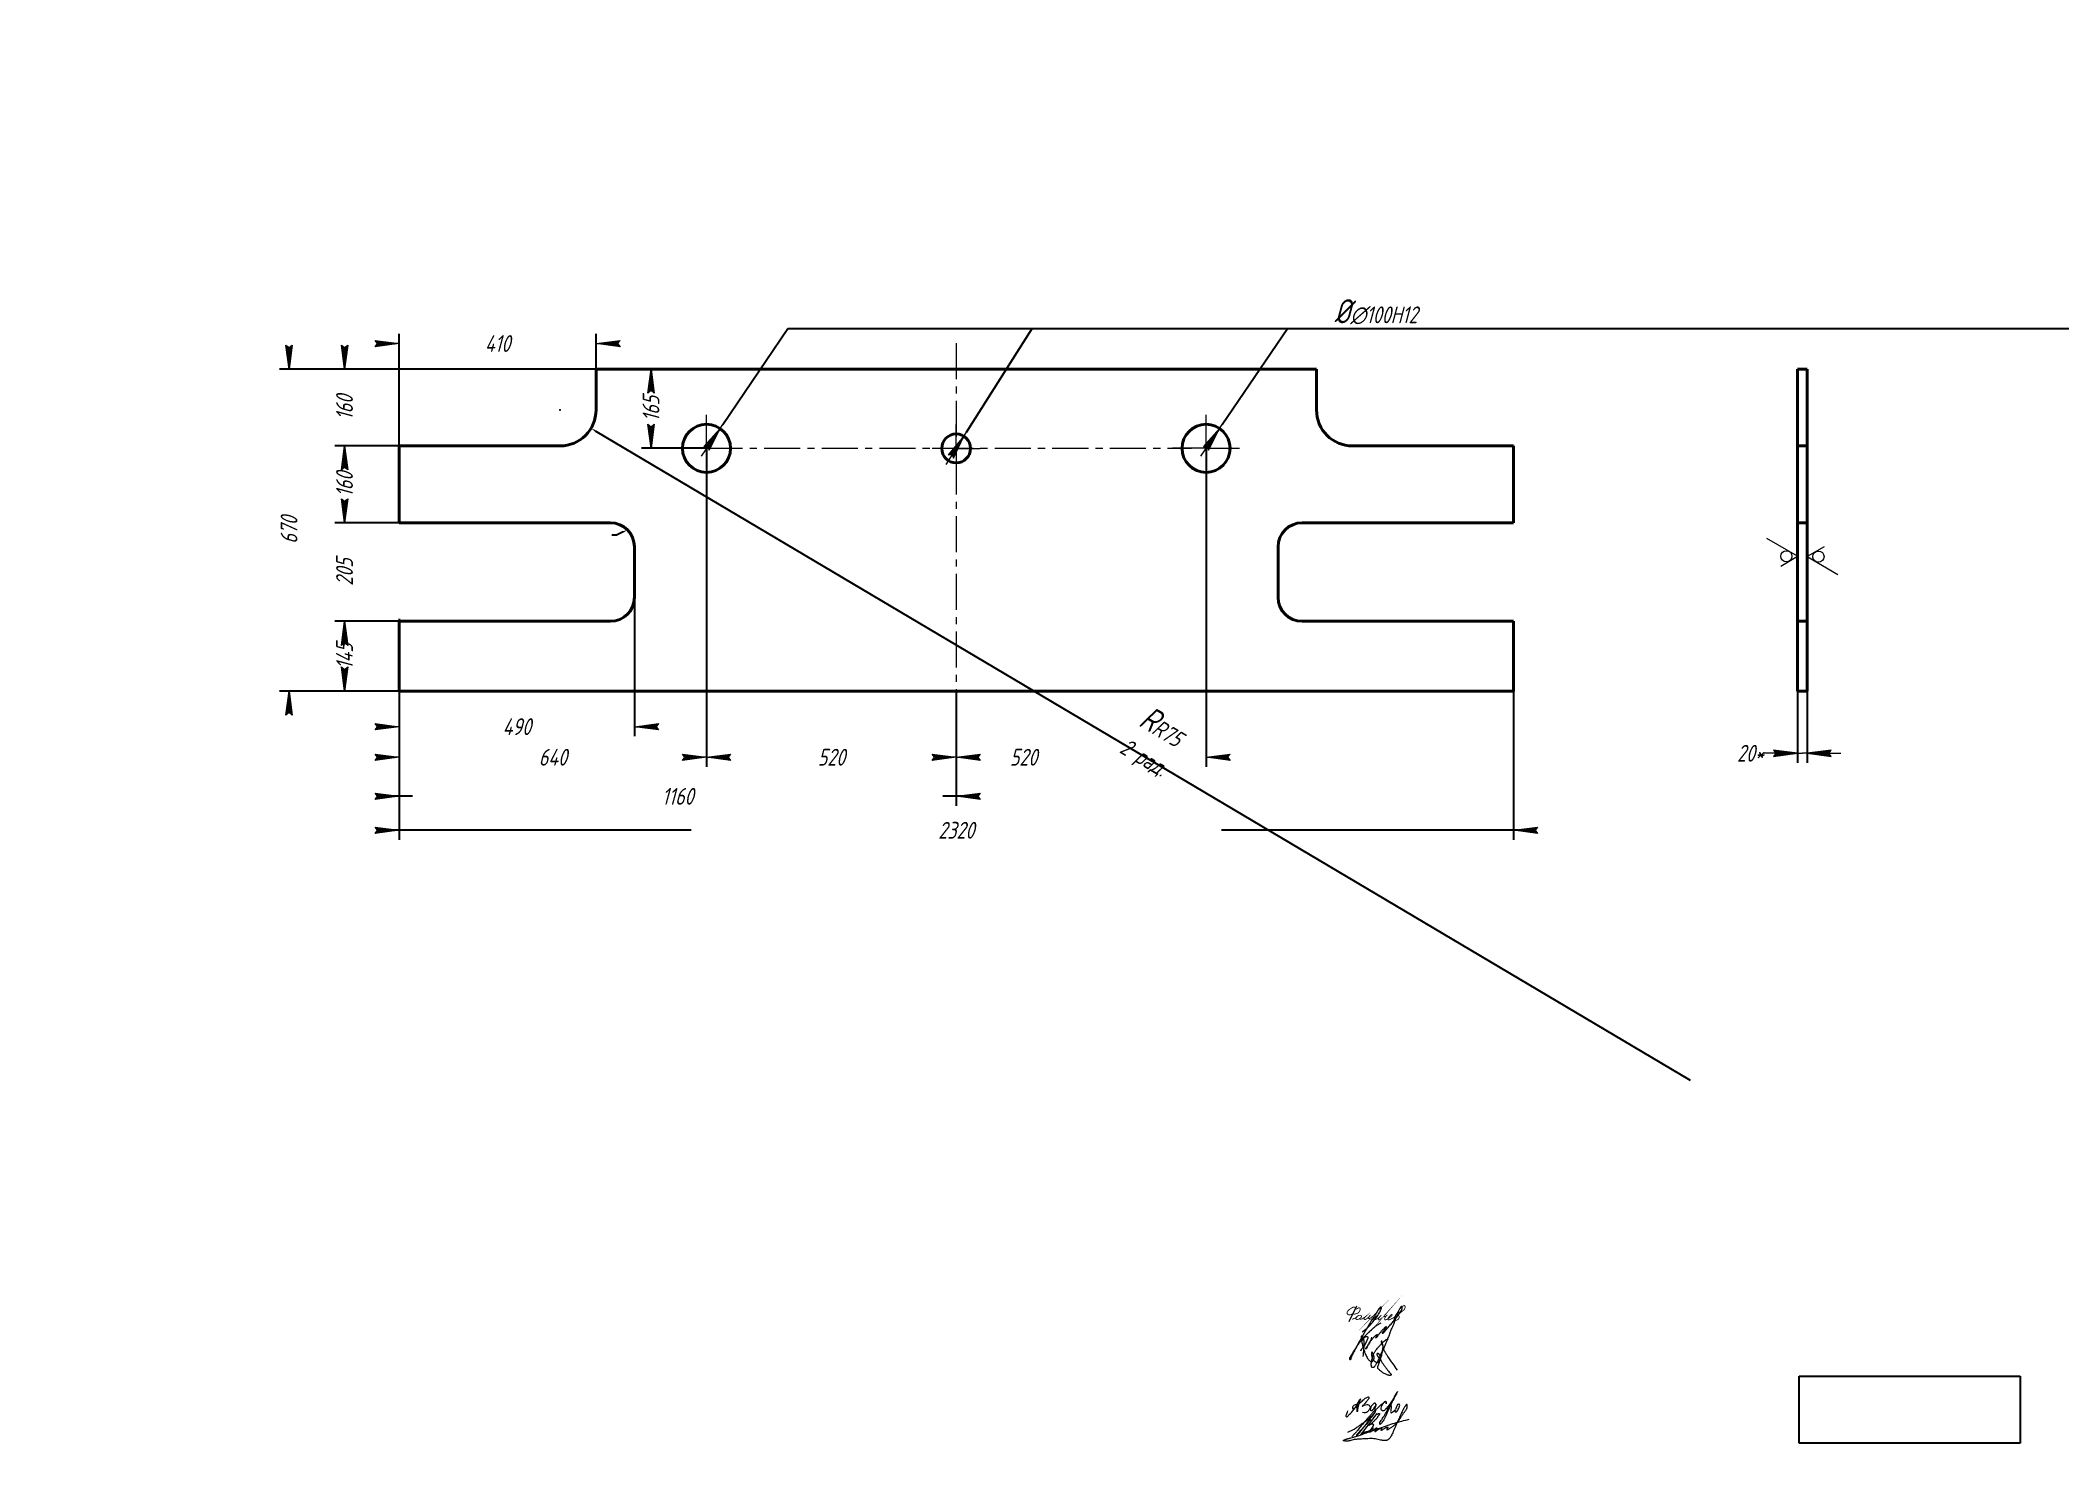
# Model space of a CAD drawing. Header units: millimetres. Extents: x 0 to 420, y 0 to 297.
import ezdxf

# ---------------------------------------------------------------- set-up
doc = ezdxf.new("R2010")
doc.units = ezdxf.units.MM
for name, pattern in [('K5LT32789', [0]), ('K5LT32790', [0]), ('K5LT32791', [0]), ('K5LT_AXLED', [12, 7.5, -1.5, 1.5, -1.5]), ('K5LT_BASIC', [0]), ('K5LT_THIN', [0])]:
    doc.linetypes.add(name, pattern=pattern)
doc.layers.add('Системный слой', color=7, linetype='Continuous')
doc.styles.add('KDIMTEXTSTYLE', font='GOST_AU.SHX', dxfattribs={"width": 0.96, "oblique": 15, "height": 5})
doc.dimstyles.new('KDIMSTYLE (0.10)', dxfattribs={"dimtxt": 5, "dimasz": 1, "dimexe": 2, "dimexo": 0.0625, "dimgap": 1, "dimtad": 1, "dimlfac": 10, "dimtxsty": 'KDIMTEXTSTYLE', "dimsah": 1, "dimcen": 0.09, "dimdle": 1, "dimadec": 0, "dimazin": 0, "dimtfac": 0.667, "dimtmove": 0, "dimatfit": 3, "dimfxl": 1, "dimtvp": 1, "dimtolj": 1, "dimtzin": 0, "dimarcsym": 0})
picture_1 = doc.add_image_def('image1.jpg', size_in_pixel=(394, 119))

msp = doc.modelspace()

# ---------------------------------------------------------------- blocks, each defined once
blk = doc.blocks.new('KDIMARROW_01')
at = {"layer": 'Системный слой'}
blk.add_hatch(color=0, dxfattribs=at).paths.add_polyline_path([(0, 0), (-5, 0.658262491226197), (-4.5, 5.51091059616309e-16), (-5, -0.6582624912261956)])
at = {"layer": 'Системный слой', "color": 0, "linetype": 'K5LT_THIN', "lineweight": 18}
for p, q in [((-4.5, 5.51091059616309e-16), (-5, 0.658262491226197)), ((-5, 0.658262491226197), (0, 0)), ((0, 0), (-5, -0.6582624912261956)), ((-5, -0.6582624912261956), (-4.5, 5.51091059616309e-16)), ((0, 0), (-1, 0))]:
    blk.add_line(p, q, dxfattribs=at)
blk = doc.blocks.new('U0')
at = {"layer": 'Системный слой', "color": 30, "linetype": 'K5LT_AXLED', "lineweight": 18, "true_color": 0xff8000}
for q in [(138.6924923440108, 219.1067949864233), (131.6924923440108, 212.1067949864233), (239.6924923439642, 212.1067949864233), (138.6924923440108, 205.1067949864233)]:
    blk.add_line((138.6924923440108, 212.1067949864233), q, dxfattribs=at)
blk = doc.blocks.new('U1')
at = {"layer": 'Системный слой', "color": 30, "linetype": 'K5LT_AXLED', "lineweight": 18, "true_color": 0xff8000}
for q in [(190.6622546067441, 217.0913992792302), (185.6622546067441, 212.0913992792302), (195.6622546067441, 212.0913992792302), (190.6622546067441, 207.0913992792302)]:
    blk.add_line((190.6622546067441, 212.0913992792302), q, dxfattribs=at)
blk = doc.blocks.new('U2')
at = {"layer": 'Системный слой', "color": 30, "linetype": 'K5LT_AXLED', "lineweight": 18, "true_color": 0xff8000}
for q in [(242.6924923439642, 219.1067949864233), (235.6924923439642, 212.1067949864233), (249.6924923439642, 212.1067949864233), (242.6924923439642, 205.1067949864233)]:
    blk.add_line((242.6924923439642, 212.1067949864233), q, dxfattribs=at)
blk = doc.blocks.new('KDIMARROW_02')
at = {"layer": 'Системный слой'}
blk.add_hatch(color=0, dxfattribs=at).paths.add_polyline_path([(4.5, -5.51091059616309e-16), (5, 0.6582624912261956), (0, 0), (5, -0.658262491226197)])
at = {"layer": 'Системный слой', "color": 0, "linetype": 'K5LT_THIN', "lineweight": 18}
for p, q in [((0, 0), (-1, 0)), ((5, 0.6582624912261956), (0, 0)), ((0, 0), (5, -0.658262491226197)), ((0, 0), (7, -8.572527594031472e-16)), ((4.5, -5.51091059616309e-16), (5, 0.6582624912261956)), ((5, -0.658262491226197), (4.5, -5.51091059616309e-16))]:
    blk.add_line(p, q, dxfattribs=at)
blk = doc.blocks.new('U6')
at = {"layer": 'Системный слой', "color": 5, "linetype": 'K5LT32789', "lineweight": 18, "true_color": 0x0000ff}
for points in [[(272.1592733984274, 11.81847513762915), (272.003754794089, 11.38576777545896), (271.849649922306, 10.95699391363996), (271.8001123359138, 10.69047306984595), (271.9148160080824, 10.5757693976775), (272.0741084484338, 10.5757693976775), (272.2240143586408, 10.72567530788419), (272.6532778849936, 11.15493883423696), (273.7113080299283, 12.21296897917182), (275.2268315836764, 15.1921647181187), (274.3157826168008, 12.96527351635834), (274.1552497717475, 10.97414048098054), (274.1552497717475, 12.80977450548707), (273.9709314258664, 13.10646429475582), (273.5313110854165, 13.01151959043909), (273.2314664592108, 12.71167496423351), (273.1273432821546, 12.44187618798171), (273.2283352329701, 12.25199670872553), (273.5016113519497, 12.25199670872553), (274.1552497717475, 12.80977450548707), (275.0487358069649, 13.70326054070446), (275.6692042565164, 14.32372899025577), (276.3662599295889, 14.78178356047303), (276.6671400865565, 14.69188794443744), (276.5914545765388, 14.43856893803314), (276.413548076641, 14.11824796767633), (275.8277561908273, 13.42450224489841), (275.3394785374743, 12.84624136122147), (275.0068735576347, 12.62133975060644), (275.6577858403456, 13.0614751352945), (276.181594443965, 13.15772966898567), (276.5209685411948, 13.08323451691086), (276.7521764662761, 12.91188325541845), (276.8566012434292, 12.63251526458953), (276.8566012434292, 12.30099322027601), (276.6514930841209, 11.99555068504907), (276.4452462867524, 11.78930388768023), (276.1228380273722, 11.46689562830016), (275.7675595881886, 11.38594650424804), (275.2715611822603, 11.47534565142561)], [(278.1369054472127, 13.16602519077659), (277.9679126780822, 13.42523158130007), (277.7023764896421, 13.42523158130007), (277.4520448684057, 13.1748999600637), (277.1685697063087, 12.89142479796666), (276.9419475996361, 12.5029364199525), (276.8453784662719, 11.9905507708354), (277.0022224198061, 11.83370681730159), (277.2779017275557, 11.90136510526628), (277.4468706917634, 12.07033406947377), (277.6444298668142, 12.30761564201731), (277.9166002814309, 12.72231111403545), (278.2131604771666, 13.31475733111984), (277.9166002814309, 12.72231111403545), (277.8137054905475, 12.24472793183176), (277.8137054905475, 11.9666408306559), (277.8832734071275, 11.89707291407595), (278.0102122984742, 11.94135567174126), (278.5871328353312, 12.58812551121829), (279.2171271816027, 13.15971507159702), (279.5351180385096, 13.44822600059123), (279.876319837272, 13.67350076289222), (280.0325327210936, 13.768649019441), (280.1582744497977, 13.768649019441), (280.2230481542167, 13.59357920620496), (280.2230481542167, 13.39947974165972), (280.2230481542167, 13.19396645807939), (280.2230481542167, 13.59357920620496), (280.1582744497977, 13.768649019441), (280.0325327210932, 13.77663861386154), (279.5351180385096, 13.44822600059123), (279.07614987534, 12.53555442389242), (279.07614987534, 12.13012306075618), (279.2629221275081, 11.94335080858801), (279.5261329799378, 11.87512672614486), (279.7928648719326, 11.87512672614486), (280.0080276767696, 12.09028953098149), (280.280288313231, 12.36255016744363), (281.1566790307639, 13.23894088497656), (283.2673865478438, 17.15977458620728), (281.1566790307639, 13.23894088497656), (280.4071222165765, 11.36601777148772), (279.8317316659895, 10.1538096207758), (279.3125648965495, 9.339824105389397), (278.9719822387376, 8.934670764813575), (278.8662595814408, 9.023544038231393), (278.8662595814408, 9.370401622325716), (279.109745288134, 9.80613744452657), (279.5536470187337, 10.39858862629973), (280.2599478230691, 11.56600039199512), (280.9762220259223, 12.78803164239253), (281.1314802012873, 12.94328981775763), (281.2480103845184, 12.92664776642343), (281.2818115097514, 12.73636118270352), (281.2217949054991, 12.32314518788098), (281.1738903912324, 11.99332127054896), (281.1092444869813, 11.666952369488), (281.1762938852651, 11.4266713718138), (281.3103669677728, 11.3557706542675), (281.497580594019, 11.54298428051354), (281.8506449763256, 11.82056976338919), (282.1679093588232, 12.1378341458867), (281.9654068035665, 11.7165098908483), (282.0602591684656, 11.62165752594919), (282.2027089596727, 11.56245063966364), (282.3609018257237, 11.62170419781106), (282.5605099343804, 11.82131230646775), (283.0925695452688, 12.93036631816631), (283.0293001130627, 13.15553480381695), (282.8275990660375, 13.21083646985863), (282.5665628372133, 13.14763101960489), (282.3965029348022, 12.81580612928755), (282.2738983207997, 12.43657342776442), (282.1679093588232, 12.10873519174967)]]:
    blk.add_open_spline(points, degree=3, dxfattribs=at)
blk = doc.blocks.new('U7')
at = {"layer": 'Системный слой', "color": 5, "linetype": 'K5LT32790', "lineweight": 18, "true_color": 0x0000ff}
blk.add_open_spline([(275.435099993364, 23.10575082040287), (275.4630596606135, 24.11484701557166), (275.7168629544933, 25.25469522229432), (275.5996911073823, 26.4595507886159), (275.5364702187908, 26.69346827982773), (275.4742268205795, 26.84983400426972), (275.4042997150507, 26.98468930926992), (275.3281025628081, 27.10476998107552), (275.2545057046367, 27.20441012625778), (275.1933399538163, 27.27840586021011), (275.1498300209389, 27.32345694375999), (275.1216845410854, 27.34771389024445), (275.1040009450007, 27.36052474985627), (275.0908096064879, 27.36842283523475), (275.0801857266715, 27.37347415140903), (275.0713253593094, 27.37658862790269), (275.0637546584061, 27.37828990941452), (275.0571570264106, 27.37890365360582), (275.0513265235599, 27.37863667345593), (275.0460440621946, 27.37761138037314), (275.0411135224545, 27.37585347432034), (275.0363060486419, 27.37329826551596), (275.0315436137356, 27.36982801431586), (275.0267861619901, 27.36528627018126), (275.0220272676239, 27.35949573843027), (275.0172336505631, 27.35216849432672), (275.0123835304024, 27.34290439810394), (275.0074676362528, 27.3311407266101), (275.0024908202101, 27.3160579209638), (274.9974738235838, 27.296381350893), (274.9924515395552, 27.2698722890662), (274.9876171277033, 27.23282056464396), (274.9834444093818, 27.17846580137902), (274.9814011014296, 27.10362941470359), (274.9821311799553, 27.00869291384808), (274.9866069722549, 26.90148363365407), (274.9967669355861, 26.78419025932399), (275.0147547085289, 26.65286199880103), (275.0463116299148, 26.4884378327848), (275.0962509967019, 26.26644634008591), (275.1602981363326, 25.93392348201451), (275.2541333953309, 25.46095784637856), (275.4139114317859, 24.86397217118412), (275.6482775481458, 24.22287098026209), (275.8724797675471, 23.62119258867207), (276.088287999358, 23.11786589557343), (276.3031472469278, 22.752261910995), (276.5087093191189, 22.48881193759209), (276.6858344113965, 22.30489864371702), (276.8191761289061, 22.17559223611789), (276.914865406955, 22.10579665343721), (276.9769522731627, 22.07389543035899), (277.0232127300978, 22.05706215535722), (277.0655152290714, 22.04720371360472), (277.1077839191515, 22.04210636067566), (277.1510810457903, 22.04140544796192), (277.1947235938371, 22.0452990614298), (277.2368903306512, 22.05367285011599), (277.275933466993, 22.06597449920864), (277.3105950705308, 22.08131543421024), (277.3410264010836, 22.09907160070762), (277.3684462625648, 22.11967010786904), (277.3959559817815, 22.14527982699911), (277.426627945933, 22.18003978851903), (277.4644798113406, 22.23181807604888), (277.5126803701348, 22.306309062509), (277.5687498953603, 22.403049910102), (277.6196670117371, 22.51284413843607), (277.6561495290882, 22.62120969241352), (277.6771488955465, 22.72282472533445), (277.6863264576793, 22.82419946285046), (277.6853225644709, 22.93975820001944), (277.6702353338989, 23.08286813993891), (277.6361306343, 23.25918391365994), (277.5843006973933, 23.44975234214309), (277.5255157229814, 23.6233333550561), (277.4721899793258, 23.75109580589742), (277.4238912541725, 23.83295684450968), (277.3843375688255, 23.88750364422594), (277.3487950349304, 23.93013724045667), (277.3169990321614, 23.96346659805167), (277.2913370398522, 23.98570224621909), (277.272106610328, 23.99884491486083), (277.2586685952523, 24.0059990928512), (277.2481975952458, 24.010159859325), (277.2394102518085, 24.01251065118595), (277.2317690527701, 24.013571422279), (277.2251279528342, 24.01362721062196), (277.2192772006811, 24.01292215297454), (277.2140106792538, 24.01161222586671), (277.2087844047082, 24.00961751176857), (277.2033829621207, 24.00679569719833), (277.1976607452468, 24.00291365109243), (277.1916361702746, 23.99780211488851), (277.1852017619499, 23.99112620067717), (277.178215838789, 23.98237717080647), (277.1704661491916, 23.97072662324626), (277.1617530554933, 23.95497151397723), (277.151740526701, 23.93303653245766), (277.1407239595699, 23.90325472464156), (277.1292923362345, 23.86472864461959), (277.1189803127863, 23.81875142687932), (277.1117923865882, 23.7661059801494), (277.1091695825909, 23.70602996520375), (277.1129767775494, 23.63257674976123), (277.1271997464883, 23.53392900589679), (277.1523911670618, 23.39249803907188), (277.1837699747131, 23.21087739883242), (277.2331023025124, 23.00826931057054), (277.3045741281214, 22.81980254558985), (277.3941041278263, 22.64569099303137), (277.5007692409633, 22.47992781665999), (277.6284046790759, 22.31750480407374), (277.7670400147883, 22.1733875828406), (277.8984515773907, 22.05805007980416), (278.0132306644695, 21.97907534142541), (278.1102804145106, 21.92924835829382), (278.1941734226584, 21.89711107163313), (278.2701797760481, 21.87686757244029), (278.3377378147161, 21.86675749507194), (278.3957491888132, 21.86488387287156), (278.4447568207152, 21.86906846718139), (278.486449357144, 21.87768244059154), (278.5226263962091, 21.88973706022807), (278.5553281159138, 21.90513729156811), (278.5875138636109, 21.92469924090966), (278.6217464509909, 21.95051756917056), (278.6600931140414, 21.98583624016865), (278.7041496390048, 22.03494292320102), (278.754562500832, 22.10232497179078), (278.8102066106558, 22.18880584678391), (278.864868278434, 22.29255734192375), (278.9115589620096, 22.40781264726721), (278.9468671984193, 22.53040865399672), (278.9697433855501, 22.66022162088356), (278.9801743051099, 22.8006778893201), (278.9765592762094, 22.95040422091097), (278.9592569324026, 23.10102735543825), (278.9290646620007, 23.23899406305517), (278.8892548656269, 23.35446084041888), (278.8459805520972, 23.4459369470791), (278.8022393064368, 23.51597018861904), (278.759163297333, 23.56977804570562), (278.7162703278379, 23.61216325546795), (278.6713797811381, 23.64772216570256), (278.6233836341573, 23.67831604324019), (278.5728761893717, 23.70365635451017), (278.5235480043306, 23.72260243725358), (278.4793570604916, 23.7349039379682), (278.4427477376108, 23.74024581075173), (278.41292424728, 23.74082181897231), (278.3874153554301, 23.73835681338824), (278.3636436863217, 23.73332647657682), (278.3406925740059, 23.72594067354913), (278.318940053556, 23.71641435068014), (278.2995403849516, 23.70535418966574), (278.2834348967588, 23.69367423643345), (278.2707833377622, 23.68213731201959), (278.2611462757781, 23.67108705415922), (278.2540720975799, 23.6607732513001), (278.2488908196037, 23.65092969230719), (278.2450344499742, 23.64109827962895), (278.2420425387415, 23.63012304161293), (278.2400946899963, 23.61756083982328), (278.2394974313394, 23.60301116096215), (278.2406038641373, 23.5862534654527), (278.2439526329612, 23.56630535418918), (278.2504599463896, 23.54185102322427), (278.261883472727, 23.51004528656304), (278.2812979909809, 23.46651943384205), (278.3115216109603, 23.40685529408967), (278.351481214651, 23.32761932325886), (278.4028685077979, 23.2340658803956), (278.4733402678496, 23.12846297748055), (278.5743762304157, 23.00606692894689), (278.7215271728674, 22.83128737129701), (278.9130698220911, 22.56180957805336), (279.1566253516979, 22.17558577553447), (279.4501682659784, 21.69662817262233), (279.8309023076286, 21.18552233766476), (280.2120620734498, 20.68503063006321), (280.531391049641, 20.2473895568186), (280.7549396418109, 19.92337564526534), (280.9365017909583, 19.75167458368944), (281.0548791371288, 19.64980332221987), (281.1257126215691, 19.57168961386924), (281.1694240997099, 19.50739219223107), (281.1959288938975, 19.45766924750953), (281.2136360364902, 19.41527272397599), (281.2239170389319, 19.3804560156459), (281.2285556660217, 19.35309175356414), (281.2295624734335, 19.33215729812656), (281.2283755421082, 19.31549643892214), (281.2256645313189, 19.3015641631082), (281.2217624715724, 19.28959691150757), (281.2167941622984, 19.27902284470821), (281.2106801217127, 19.26933690714904), (281.203151723996, 19.25992523011428), (281.1937219467396, 19.25039853236885), (281.181735918461, 19.24052455551538), (281.1663471238258, 19.23018744191106), (281.146303973158, 19.21931537028249), (281.1206738221828, 19.20834231929786), (281.0894848720773, 19.19812518903927), (281.0533594700037, 19.18955190633588), (281.012160688155, 19.18371219885702), (280.9635402391341, 19.18154134049928), (280.9028842302579, 19.18481582979058), (280.8216531344076, 19.19693832531138), (280.7035186441382, 19.22155849645841), (280.5289367083851, 19.26889208194788), (280.2747896841743, 19.35918444012515), (279.9687021823169, 19.49537988874962), (279.6475123360817, 19.65358698423663), (279.3926331080245, 19.81661249330665), (279.1904454226944, 19.98544527196609), (279.005753755801, 20.15091445232903), (278.8080913595835, 20.32659034990485), (278.6355075116284, 20.48044087293729), (278.5292384878632, 20.60282164518358), (278.4796603431748, 20.68173188469592), (278.456054175073, 20.73271675555679), (278.4420226167292, 20.77663118308774), (278.4334768989722, 20.81852585597554), (278.4292346862867, 20.86090014142192), (278.4292859031675, 20.90384529176208), (278.4336954985581, 20.94679431259721), (278.4432150706114, 20.99221653267907), (278.4587437757243, 21.04236934263409), (278.4844568539969, 21.10717886786787), (278.5238433848726, 21.1934877134112), (278.5828909374209, 21.32713912407181), (278.6602110178374, 21.51062256307486), (278.7389589826216, 21.75425296999748), (278.8278787640953, 22.01991426141612), (278.9364945339808, 22.30716578340235), (279.0623116118682, 22.65484952667575), (279.2039823152085, 23.09840959129761), (279.3283099046244, 23.6072773858732), (279.4027627005667, 24.0833255254407), (279.4503187059777, 24.46540761141696), (279.5051167208192, 24.76453723294199), (279.5505449497836, 25.0077725301413), (279.5593969251886, 25.20445597661728), (279.5415751866068, 25.36089162037297), (279.5105071514059, 25.51134977392013), (279.4652134913547, 25.68087400809256), (279.4228169836424, 25.85738359068), (279.3913797851962, 26.01666656686629), (279.3598943448889, 26.1359085978398), (279.3346421674862, 26.21899310976534), (279.3151338559792, 26.27309099870419), (279.2986733979445, 26.30670988107633), (279.2859970932837, 26.32606571677061), (279.2763522465359, 26.33760936917972), (279.2679390541976, 26.34554120999783), (279.2601687003087, 26.35122059119459), (279.2527801707527, 26.35526347268515), (279.2456022185295, 26.35801552216398), (279.2385008427947, 26.35967760792627), (279.2314958586085, 26.36034509322562), (279.2245616862468, 26.36012080249512), (279.2176039366206, 26.3590838925862), (279.2101821613891, 26.35721208687627), (279.2019850906428, 26.35429973022457), (279.1929607977032, 26.35009458771603), (279.1835685182628, 26.34455848960008), (279.1746220000664, 26.33801044360717), (279.1666040713127, 26.33079058356381), (279.1596541126051, 26.32303099798466), (279.1533952658156, 26.31430409082077), (279.1478338166276, 26.30434042951785), (279.1430798251711, 26.29288139119308), (279.1393267688447, 26.27984434178052), (279.1367182990156, 26.26478064299974), (279.1355183829197, 26.24697476665551), (279.1362203991097, 26.22522398833991), (279.1397136859566, 26.19802996865928), (279.1471960813853, 26.16418716074188), (279.1598025102072, 26.12243872429372), (279.179675006201, 26.07023627703239), (279.2101270070459, 26.00518534300772), (279.2517325243853, 25.92371374080412), (279.2928560332155, 25.8205604227922), (279.3314379885639, 25.69661563581431), (279.3740910644992, 25.54893416320849), (279.4368867563733, 25.36137235813985), (279.5178150851954, 25.13491034276177), (279.5946859606503, 24.87788258458679), (279.6598256602785, 24.63918514059807), (279.739742366764, 24.42835415057525), (279.8355283560077, 24.24838657893071), (279.9490736890462, 24.06509393836242), (280.0812933263803, 23.85941769006368), (280.231927105909, 23.59956609985167), (280.4279934003185, 23.25492755800187), (280.6815901676713, 22.86102521932298), (280.9709927975411, 22.44689580476808), (281.2513592711233, 22.05526841612536), (281.7568111148566, 21.34690751022245), (282.1559073607132, 20.7600213963602), (282.4604455575023, 20.2917550898961)], degree=3, knots=[0, 0, 0, 0, 23.08892411003839, 25.90578379320913, 27.36849658095113, 28.57853477437289, 29.7218750749431, 30.81396087475684, 31.80518275617818, 32.5340116185717, 32.99290285232896, 33.22579348087665, 33.37704679038229, 33.48833048874886, 33.57455142486756, 33.64380518652092, 33.70122378259412, 33.75036659537633, 33.79386957008623, 33.83335544025108, 33.87214105272245, 33.91235496550996, 33.95658983186728, 34.00557035799107, 34.061357419905, 34.12646780763512, 34.20410929927907, 34.29854880647121, 34.4157438501339, 34.56455491175546, 34.75945876534566, 35.02822874118409, 35.41286378006095, 35.99717510029608, 36.72813949276635, 37.56894107973724, 38.43382537174505, 39.40133199336037, 40.578430721351, 42.23539782704537, 44.56960189155861, 48.26913254375512, 53.18771198246659, 58.58434017403594, 63.76404376679448, 67.77867569014562, 70.99814287695813, 73.36983390960212, 75.34981577454691, 76.79687388843904, 77.58132367445822, 78.02891375208497, 78.378086715233, 78.69680269722102, 79.01348919569972, 79.34337265075953, 79.67858665453129, 80.00682416916896, 80.31793205149701, 80.60647145028561, 80.86603481811044, 81.11641040457833, 81.38398339074794, 81.71835383148989, 82.1678102968112, 82.8393613365416, 83.73323474227259, 84.70542236921145, 85.58272421559701, 86.32439137188506, 87.05711592911308, 87.8907574961167, 88.94534148899339, 90.32114124951465, 91.96557055710285, 93.42636652596606, 94.48421544317516, 95.10102119904894, 95.58099742489627, 96.01314099800784, 96.36109308967781, 96.62600156797119, 96.78273890043828, 96.889142367443, 96.97113807639755, 97.038129668233, 97.09527188758723, 97.14590073358623, 97.18856061114779, 97.2287471840586, 97.26891537016509, 97.31531058982989, 97.36686141375753, 97.42565515127394, 97.49445365730666, 97.57714175019537, 97.6796234518885, 97.81191523042803, 97.98566281873885, 98.22679687241516, 98.53258681418663, 98.89778635319205, 99.29603614677359, 99.73782124223918, 100.2617239247368, 100.964229309618, 101.999780239612, 103.5254109190041, 105.1506671389526, 106.7245298989554, 108.093531563326, 109.5903133920281, 111.1953020837693, 112.7774834854757, 114.1263943636619, 115.159714159532, 115.933249703592, 116.5991051072816, 117.1966867350474, 117.716186105381, 118.1472776884506, 118.5120913932663, 118.8308284389657, 119.1120840017018, 119.3761473530127, 119.6502541760029, 119.9661844048676, 120.3484720487786, 120.8326110054183, 121.4625745633854, 122.257883948525, 123.1663167729581, 124.1218957718332, 125.0774414802364, 126.058759075695, 127.1107217357935, 128.2713802827618, 129.4555411470182, 130.5492798125666, 131.4722221457924, 132.2240763945491, 132.8428036707044, 133.3435270316868, 133.7861618193668, 134.2097331793344, 134.6419531666712, 135.07675082757, 135.4909341445828, 135.8405670411855, 136.1161996801323, 136.3290212946846, 136.5165823049759, 136.6970732021236, 136.8799095666845, 137.0632951286719, 137.2354651043024, 137.3861300135916, 137.5142614765161, 137.6235479569736, 137.7184450497249, 137.7976892899042, 137.8756507401737, 137.9579435297707, 138.0555159514176, 138.163779376122, 138.2880427438782, 138.436309489426, 138.6225163233996, 138.8620748680995, 139.2031278659684, 139.7043262486523, 140.3810974906251, 141.2189148674305, 142.1273174818552, 143.2595165690257, 144.8211407952124, 147.3177643775447, 150.7571101410823, 155.1951704424444, 160.0691713325595, 165.2244643996175, 169.4711417493419, 172.4214110687776, 174.0929247216289, 175.1382982941582, 175.9667476052343, 176.4795577137869, 176.9002722075947, 177.2447515993877, 177.5213496275962, 177.722930126645, 177.8737085289891, 177.9963222724827, 178.1014362024326, 178.1953143978301, 178.2815173063154, 178.3661181765914, 178.4549126387874, 178.5547545514223, 178.6700486309557, 178.8070744895659, 178.9752011110635, 179.1872344806044, 179.4394731118456, 179.7197270048918, 180.0295107225544, 180.3832688069577, 180.8234477103547, 181.4071105080071, 182.2468370647849, 183.5636180390767, 185.5124136486446, 188.3659008144822, 191.1693595490507, 193.6361941483106, 195.2159308876024, 197.1470862219489, 199.2692247613871, 201.224518318486, 202.3921757305919, 202.9354455009734, 203.335749427751, 203.6650385457113, 203.9804397921348, 204.3052698204951, 204.6306664143438, 204.9542103018015, 205.2842401760186, 205.68312192184, 206.1453122097258, 206.8668041367929, 207.8378621120557, 209.464316382984, 211.3873392381132, 213.6481330480264, 215.8281705148584, 218.3616311862739, 222.0463208053261, 226.400788772624, 230.2376141698672, 232.9871267002133, 235.1430689373578, 237.1452347941266, 238.6001234124407, 239.5943196481266, 240.7144690296747, 242.0868590309205, 243.5795128043555, 244.8370298052072, 245.7730677623126, 246.3794493830385, 246.8095402814596, 247.0775336538936, 247.2275167539396, 247.3339800160057, 247.4184700209773, 247.4895205515942, 247.5520115162512, 247.6092220325807, 247.6636060178384, 247.7171677520884, 247.7685920257453, 247.8207844363665, 247.8766770811286, 247.9421914551861, 248.0180825757098, 248.1024702365821, 248.1894206015074, 248.2694707678351, 248.3470721801384, 248.425636522534, 248.5128864112118, 248.6056793825818, 248.7068161418586, 248.8204129671911, 248.9522817326213, 249.1114892801304, 249.3139564207763, 249.5741553291382, 249.8978203062795, 250.3037087529917, 250.8417906157673, 251.5282721942539, 252.3812439797572, 253.3595934924577, 254.4759627763927, 255.8726873418201, 257.8510916368267, 259.9382727246121, 261.9636029003651, 263.4698826802768, 265.0464480200878, 266.5866947374772, 268.3669126827913, 270.599666274059, 273.4070816914232, 277.3730272345561, 281.2342012594908, 284.8823428619705, 288.313022516428, 301, 301, 301, 301], dxfattribs=at)
blk = doc.blocks.new('U8')
at = {"layer": 'Системный слой', "color": 5, "linetype": 'K5LT32790', "lineweight": 18, "true_color": 0x0000ff}
for points, knots in [([(275.1674419102551, 28.16453166276898), (275.9135198393935, 28.68710136086995), (276.8513361137615, 29.57285152103395), (277.8674558032386, 30.87281147066406), (278.4910606474011, 31.69135028527327), (278.8601983677374, 32.38838086205033), (279.0973600061457, 32.80672371950877), (279.1746971953411, 33.02704203471657), (279.1986147052472, 33.1404256091144), (279.2083694896633, 33.20978986982684), (279.2087909260681, 33.25368203039798), (279.2051571133739, 33.28133791941747), (279.200174492294, 33.30028354333373), (279.1942097820658, 33.31520431166064), (279.1873594203946, 33.32765763405277), (279.1795933928988, 33.33844904926482), (279.1706929718204, 33.34814113218673), (279.1602448129411, 33.35731089827678), (279.1478608035941, 33.36608562429794), (279.1333708455929, 33.37424993930455), (279.1170650527898, 33.38132719195673), (279.0995868827831, 33.38682293241382), (279.0818587973977, 33.39037664264069), (279.0648254687192, 33.39188688528722), (279.0491125154883, 33.39152469148522), (279.0347242603673, 33.38950833648377), (279.0211403479456, 33.38593202432659), (279.0075206245705, 33.38068005271217), (278.9931592024224, 33.3732782752013), (278.9772828946352, 33.36287430800732), (278.9588322139614, 33.34797415806443), (278.9355117094121, 33.32535046493487), (278.9024121066193, 33.28810140836686), (278.8475599551799, 33.22427116639065), (278.7541564782184, 33.10923125762528), (278.6048885841974, 32.90676960143591), (278.3930395312434, 32.57661633998978), (278.1097270270151, 32.08533367020192), (277.6606923090701, 31.38881115584391), (276.9700228784018, 30.30441366493707), (276.0531288219768, 28.79113190076643), (275.0414641456258, 27.05289246773938), (274.2036459379342, 25.5364078321056), (273.6474138026124, 24.48994368133063), (273.3409293349245, 23.88325665718622), (273.1749797229671, 23.51289650127748), (273.0581132496682, 23.23253269652633), (272.9621074530689, 22.99031811650602), (272.8801863421828, 22.77514418342545), (272.8199016483647, 22.61270789164629), (272.7850306880271, 22.51794508835573), (272.7642520406911, 22.47504933047094), (272.7539420472407, 22.45737395229207), (272.7461949354214, 22.44627413489616), (272.7397893934745, 22.43865929058558), (272.7342320480686, 22.43327036723386), (272.7292714888386, 22.42945481118224), (272.7247446530124, 22.42681623090485), (272.7205320894596, 22.42510058753416), (272.7165394600806, 22.42414506965108), (272.7126883263097, 22.42385119875016), (272.7089105510409, 22.42416957200695), (272.7052241561781, 22.42507207145101), (272.7016789340636, 22.42649791446257), (272.6982865022459, 22.42837214255306), (272.694882711343, 22.43074103146301), (272.6912091150176, 22.43379857716101), (272.6870074850754, 22.43789210712021), (272.6820175895061, 22.4435119979893), (272.6759424160734, 22.45137000887627), (272.6683188831673, 22.46265693526658), (272.6587042221101, 22.47897212337759), (272.6467764335635, 22.5021243658266), (272.6334915467481, 22.53277092217141), (272.6211144242301, 22.5702512688118), (272.6119073282876, 22.61210330269441), (272.6070382172031, 22.65658538799144), (272.6069556594991, 22.70295825799022), (272.6120624855632, 22.75158545550366), (272.6228752640109, 22.80235016417518), (272.6400559772815, 22.85563754417564), (272.6651982318153, 22.91284238941881), (272.7048416903049, 22.98366557347964), (272.7734300635157, 23.09307878941036), (272.898670352695, 23.29909706371254), (273.1455253662841, 23.69105855596044), (273.6004124232661, 24.41038605172508), (274.2677891259152, 25.42902663878377), (275.1113567827144, 26.66008139123298), (276.1082292113802, 27.74340444912633), (277.0742950672391, 28.66386433655407), (277.8581781097491, 29.37144600616065), (278.5542931189853, 29.84706268735317), (278.982433775516, 30.04629037916021), (279.183360782184, 30.14121954270942)], [0, 0, 0, 0, 8.550608616909479, 12.05498909731316, 15.54800864636031, 18.19112149729409, 19.49899547586825, 20.05820856276075, 20.38161509008001, 20.58967061819273, 20.71666537517187, 20.79367975743621, 20.85170144345296, 20.90072235485522, 20.94465307224176, 20.98524465825564, 21.02564223243174, 21.06834027274877, 21.11593940290885, 21.16833782892286, 21.22470724871314, 21.28305186546078, 21.34057559650208, 21.39466303008514, 21.44378103840279, 21.48828891869076, 21.53119048967674, 21.57580767080184, 21.62550805067395, 21.68308106465782, 21.75428657315771, 21.84854811100129, 21.98874998667692, 22.22341503732463, 22.64135142255019, 23.38396024610536, 24.59145537447172, 26.33319310262997, 28.72517486315826, 32.39414345489543, 38.44413720066752, 45.386804132957, 51.3366439952876, 54.75928160654442, 56.55021407149562, 57.73619828659556, 58.58106772181609, 59.41081735012408, 60.19037519759497, 60.74860237604653, 61.04454549420441, 61.13979306103076, 61.19713002219413, 61.23708949006024, 61.2671348063732, 61.29071298422787, 61.30986155532154, 61.32593719236645, 61.33991703943459, 61.35255107389896, 61.36445007752456, 61.37614187831995, 61.38811066680237, 61.40006167387295, 61.41202200248679, 61.42454207551994, 61.43906624348642, 61.45699012410813, 61.47974062644996, 61.50979512866817, 61.55047455772206, 61.60794197523685, 61.68805755052679, 61.79563498556981, 61.92221881037423, 62.05916765616627, 62.19849487994397, 62.34287054750136, 62.4951123545238, 62.65815684757621, 62.83085476293896, 63.02153046686268, 63.2457091914174, 63.59456840449479, 64.23786481718554, 65.5163435666815, 67.95744178744798, 72.25357323446096, 76.98975279678383, 81.9773654752493, 86.09099495459934, 89.56281137385866, 91.90558766368395, 94, 94, 94, 94]), ([(277.1109148277979, 27.11878421719538), (277.0512263822011, 26.75309116843729), (276.8727470650988, 26.28831018881337), (276.6000825333327, 25.72433952947176), (276.4136473144212, 25.425939856659), (276.2854818963767, 25.18300766193042), (276.208428342208, 25.02921392728987), (276.162667580277, 24.94111111594231), (276.1298206080298, 24.88896859414601), (276.1007733836897, 24.84953958698935), (276.0731204526851, 24.81582804074841), (276.044993696896, 24.78414419616857), (276.0165179527179, 24.7540659497383), (275.9905888123743, 24.72785206665159), (275.9709148145857, 24.70909354198611), (275.9581380938023, 24.69791221627312), (275.9507736298379, 24.69203355673), (275.9460969764508, 24.68863614512375), (275.9426558459496, 24.68639376142892), (275.9399068430935, 24.68483401333432), (275.9375886888805, 24.683754111089), (275.9355793285835, 24.68309106499274), (275.9338368864737, 24.68284804019058), (275.932300634637, 24.68312123002963), (275.9311531028108, 24.68413088695851), (275.9306139371987, 24.68570993706837), (275.9305143981737, 24.6876808943087), (275.9307521719633, 24.69009476280917), (275.9313050370459, 24.69293996301712), (275.9321630585328, 24.69626041986012), (275.9333854695993, 24.70025550817465), (275.9351887253491, 24.70549765619745), (275.938012548086, 24.71298394802798), (275.9426920544869, 24.72453264085598), (275.949603375924, 24.7408798931223), (275.9584513970836, 24.76244443306678), (275.9686846494207, 24.7878104237694), (275.9808855436918, 24.81776750633307), (275.9958368460475, 24.85178697305219), (276.0168687813388, 24.89087719651326), (276.0453177239975, 24.93369961632507), (276.0833546864025, 24.98499361315481), (276.1351077532019, 25.05160612368601), (276.2098646204086, 25.15474368686918), (276.3085362748322, 25.3034026896008), (276.4201233650156, 25.48968637502676), (276.5276042278965, 25.68316166006571), (276.6384533757052, 25.8808511354344), (276.7683117000144, 26.09775871450128), (276.9299534245963, 26.32753051259607), (277.1038132779291, 26.53275301375089), (277.2548091625223, 26.71151361160591), (277.4151239999806, 26.90164166599115), (277.6043578193361, 27.12102064145802), (277.8229974876915, 27.33775919944037), (277.9903158030394, 27.49822949741392), (278.097196291004, 27.58283794317251), (278.1536312773192, 27.61632731011159), (278.1958137067802, 27.63715446209844), (278.2372742007288, 27.65407395178028), (278.275561840621, 27.66611826885455), (278.3068237512974, 27.67265550088322), (278.3298234099782, 27.67492591782047), (278.3464025559973, 27.67475795330503), (278.3590981575547, 27.67319227278531), (278.3692507452843, 27.67068497754408), (278.377569705279, 27.66746806873707), (278.3844929032782, 27.66366166205498), (278.3902711045375, 27.65934736722539), (278.3951132584463, 27.65454435314243), (278.3992032347933, 27.64919561068766), (278.4027977912459, 27.6430770043111), (278.4060109618233, 27.63586168435924), (278.4088503887112, 27.62713575625386), (278.4112305682696, 27.61639990891692), (278.4129959682975, 27.60283679996118), (278.4138522987807, 27.58486699039221), (278.413132402643, 27.55987428430089), (278.4097480223967, 27.5253822826493), (278.4031815655655, 27.481710952502), (278.3950462646893, 27.43173153868685), (278.3844763268073, 27.38142226021702), (278.3702576865873, 27.33493514365347), (278.3521888688163, 27.29346711365542), (278.3285950298426, 27.25280306280402), (278.2987198535557, 27.20974146064947), (278.2631509070083, 27.1643287115152), (278.22850579027, 27.1210286614114), (278.1964037408861, 27.08508485565818), (278.1692154818529, 27.05785909372898), (278.1446027325421, 27.03495267117052), (278.1212648051416, 27.01433201548571), (278.0985731184178, 26.99534067715831), (278.0797141262506, 26.98068848639068), (278.0660791318105, 26.97111473342139), (278.0575173364468, 26.96574826062496), (278.0518571912935, 26.96261236358859), (278.0477331890024, 26.9606399878887), (278.0445618709256, 26.95938367903327), (278.0420182317753, 26.95860960689734), (278.0398778168774, 26.95819097276399), (278.0380187069356, 26.95808595027921), (278.0363882113764, 26.9583102807581), (278.0349966544996, 26.95891912655426), (278.0339234712944, 26.95996007071736), (278.033231816256, 26.96137405065275), (278.0328612503041, 26.96308436028121), (278.0327666090504, 26.96508485346712), (278.0329269041445, 26.9673853936076), (278.0333439353391, 26.97004883598476), (278.0340601131267, 26.97321737861168), (278.0351762011172, 26.97713022973585), (278.0368602125547, 26.98211157638181), (278.0393858134659, 26.98864943911357), (278.0432768522667, 26.99767012238917), (278.049463391503, 27.01068762120485), (278.058471255463, 27.02805910735842), (278.0696939795798, 27.0482460115476), (278.0814587675313, 27.06833489287055), (278.0930253973947, 27.08726964394938), (278.1059107701456, 27.10779195425894), (278.1231046422283, 27.13529925758812), (278.1457612314876, 27.17618300687045), (278.1741345221551, 27.22932079728579), (278.212632616385, 27.28954593808649), (278.2639019887321, 27.35206285271235), (278.3348457163293, 27.42355718886503), (278.4292795240448, 27.50513630118948), (278.5466241312355, 27.60475186643654), (278.6564509191819, 27.72128443040347), (278.7600529257483, 27.84539929995626), (278.8561900631055, 27.96281490056228), (278.9626329343496, 28.08708725736398), (279.0727632529449, 28.21801025438728), (279.1823398085465, 28.36194820248767), (279.2948988675283, 28.5076910438209), (279.436255181606, 28.65682633356846), (279.5956775284749, 28.80352159145733), (279.7486789238424, 28.94631107038168), (279.8576981883687, 29.06165666890993), (279.9328011065194, 29.14638019880076), (279.9846218255492, 29.20462886525749), (280.02932715784, 29.25425482004212), (280.0669291948084, 29.2953783632438), (280.0977376204009, 29.32588970738416), (280.1204432797092, 29.34507922515988), (280.1357640498743, 29.35575966121232), (280.1463724957206, 29.36175648920616), (280.1545804295356, 29.36535929049387), (280.161327586289, 29.36746532900381), (280.1670579978525, 29.36850877958022), (280.1720428057595, 29.36874015900031), (280.1764656508385, 29.36830886714617), (280.1804580075993, 29.3672991391015), (280.1839925631045, 29.36580029788675), (280.1871181606169, 29.36390795365551), (280.1899022246045, 29.36168831814356), (280.1926189490405, 29.35896558007408), (280.195382757632, 29.35554838287226), (280.1982565724131, 29.3511746471695), (280.2012117742435, 29.34563285579588), (280.2042431403672, 29.33855450898281), (280.2073218919218, 29.32938955485898), (280.2103603580412, 29.31729930106195), (280.2130611451515, 29.30138906276736), (280.2147644718989, 29.28195061657388), (280.2148735568599, 29.26046793210025), (280.2130231288031, 29.23898672383712), (280.2091301753673, 29.21799380246884), (280.2030153981495, 29.19678040579547), (280.1938498170879, 29.17391680278052), (280.180107084068, 29.14768121829729), (280.1581033850741, 29.11401674133123), (280.1211702830993, 29.06507024116127), (280.0661854236652, 28.99237528571538), (279.9899635672938, 28.89551835536787), (279.8989282189744, 28.7790926905609), (279.8126541664378, 28.64568445341811), (279.7297067379261, 28.51383463571037), (279.6406958780086, 28.41116296801701), (279.5746471319, 28.32227727975516), (279.5251021913002, 28.25164747431245), (279.4794053985819, 28.19913202620592), (279.4403728318628, 28.16169194837349), (279.4146856837365, 28.13174522639966), (279.4003217136876, 28.10898697344746), (279.3923956605551, 28.09156887021928), (279.3877276256844, 28.07655295824989), (279.3851233065119, 28.06254603697781), (279.3840967455448, 28.04877888958183), (279.3844089400958, 28.03455048255219), (279.3861420478608, 28.0199394674608), (279.3892654017047, 28.00592391746704), (279.3933926622458, 27.9936865814343), (279.3979825268981, 27.9837894056387), (279.4026673077142, 27.97606814483734), (279.4072890257694, 27.97010401311783), (279.4118646684976, 27.96544323073576), (279.4165595543388, 27.96172137549055), (279.4216130145612, 27.95865257883344), (279.4272287139922, 27.95614566841124), (279.4335302731466, 27.95424006696268), (279.4406113110355, 27.95301268661643), (279.4486385058766, 27.95256077307749), (279.4578870609086, 27.95303878817123), (279.4687578739095, 27.95470146574826), (279.4818850063684, 27.95797608538342), (279.4984294900627, 27.96365347507381), (279.5201525715871, 27.97313959720523), (279.5484974515139, 27.98816042113467), (279.5832490496641, 28.00945526214309), (279.6233935373222, 28.03643920684027), (279.6669574152056, 28.06948515717778), (279.7142406422709, 28.11074476776903), (279.7680182494929, 28.16584338804986), (279.8348894257217, 28.24712441461307), (279.9275344654556, 28.3708356922516), (280.062384646897, 28.54831087344539), (280.2562948128803, 28.76473558787401), (280.5072734669418, 29.02926345945434), (280.7778450626072, 29.34463404458256), (281.0704081384572, 29.70402674815543), (281.358680040887, 30.05647322253955), (281.6569702626113, 30.39456206766226), (281.951617519044, 30.73051721236953), (282.2480615539912, 31.09645902545745), (282.5229332987508, 31.49738244756972), (282.7949795565231, 31.89122898895349), (283.0639038829304, 32.24893193730858), (283.2732072260902, 32.56352295116741), (283.421312042701, 32.79161305061118), (283.4919675986017, 32.9496218840639), (283.5210065995751, 33.05512380508699), (283.5375647184163, 33.13988324706116), (283.5488568994803, 33.2072332005624), (283.5570333024067, 33.25655647902187), (283.5612914359705, 33.29559285468423), (283.5619647966693, 33.33008560011442), (283.5586606623514, 33.3608406481919), (283.5526640299129, 33.38609119155026), (283.5448182161135, 33.40761571495241), (283.5350315581689, 33.42763897623718), (283.5234397539572, 33.44623344650662), (283.510555268996, 33.46269387607717), (283.4972530936693, 33.47629280319853), (283.4842084446965, 33.48691724852162), (283.4717446673731, 33.49487560016607), (283.4599043195791, 33.5006189639893), (283.4483763355735, 33.50458288296377), (283.4366578888227, 33.50711352712696), (283.4240822129097, 33.50838253599304), (283.4102160740107, 33.50824366891104), (283.394696427632, 33.50640804758805), (283.3771592633195, 33.50246077112863), (283.3569921807968, 33.49575118211632), (283.3334572503389, 33.48530148492665), (283.3064273157739, 33.47009830281368), (283.277161915746, 33.44993800580343), (283.2468330293271, 33.42494838279526), (283.2160210788225, 33.39445092983644), (283.1830207530717, 33.355000652315), (283.1507244245271, 33.30800020861099), (283.1140307635357, 33.24600703146498), (283.06855972716, 33.16364109556417), (282.9960389964772, 33.03617617653435), (282.8968930667461, 32.84982898169093), (282.790625884799, 32.60174822977788), (282.6826862322263, 32.31546984478791), (282.5715534131525, 32.02066836436734), (282.4421019546322, 31.71136359990305), (282.2967636716457, 31.37469808407806), (282.1566324752573, 31.00309605029108), (282.019146258295, 30.61015547880598), (281.8734669889834, 30.19907197402046), (281.7036848296062, 29.75454438067192), (281.4857057606872, 29.27999960630152), (281.2637121505504, 28.82217488339921), (281.1043642012721, 28.41375997391424), (281.0033106177428, 28.13437235358271), (280.9456925602015, 27.97301161400628), (280.9097148428132, 27.87239752419993), (280.8627148698488, 27.74144878418483), (280.7785571498038, 27.51057525280177), (280.6471714049052, 27.17311600521518), (280.4702621114104, 26.74873367371166), (280.2772769725179, 26.26046676911611), (280.0569044315473, 25.68196496641886), (279.7659704153803, 25.02425869905966), (279.3872050811374, 24.27290477370988), (279.0131219211314, 23.45026739309688), (278.6591432345196, 22.61969529260278), (278.3305008923384, 21.91089338602507), (278.0170718219409, 21.44090022133679), (277.8702376940234, 21.14103055796295), (277.7749845774708, 21.00429289224195), (277.7135787844823, 20.94161959085667), (277.6680792971326, 20.90564751559288), (277.6236603596004, 20.8779411040081), (277.5770651137645, 20.85526230083178), (277.5271444866191, 20.83713922989318), (277.4748673332788, 20.82410432490525), (277.4229767933042, 20.81664979496182), (277.3757844334175, 20.81420606316007), (277.3370791802092, 20.81641691718306), (277.3078172310073, 20.8216418177999), (277.2861417501823, 20.82825091694522), (277.2694246444747, 20.83559102624312), (277.2557175760157, 20.84366003694831), (277.2438257594195, 20.8527925651255), (277.2327255547483, 20.86354460755538), (277.2218706120631, 20.87665727013245), (277.2109821171653, 20.89307619597221), (277.199804830502, 20.91426511944118), (277.1880146132132, 20.94282181795589), (277.1749193223024, 20.98408505035059), (277.1600374945434, 21.04513510910911), (277.1391897967447, 21.13152263457761), (277.1137807404207, 21.23740321101414), (277.0933470741447, 21.35210671319837), (277.0872331033315, 21.4652445316886), (277.0953228776947, 21.58481086127904), (277.1165076475115, 21.72547050620761), (277.1512105345131, 21.90261723959483), (277.1907096417695, 22.14023855771012), (277.2401386485888, 22.44513319441231), (277.3190183135671, 22.79336908905643), (277.4261251618589, 23.11152774807107), (277.5163986609845, 23.37087043606681), (277.5857467643127, 23.57941605918586), (277.6570094538763, 23.77246758812564), (277.7519964547448, 23.97287943410649), (277.8923707888301, 24.19793941334029), (278.1114450982357, 24.49695428678606), (278.4166648598169, 24.89840796087194), (278.8388252995408, 25.37559812233357), (279.2740916820923, 25.85384782744987), (279.6789834413835, 26.25077816056256), (279.9858292899805, 26.50392684388882), (280.2201384641166, 26.6403672438548), (280.4334705333878, 26.72972805119988), (280.5846556551874, 26.77858438003514), (280.6767680503888, 26.80826674650891)], [0, 0, 0, 0, 9.05012872705892, 12.27523955615502, 15.45899986464831, 17.73483988954849, 19.05741326790075, 19.7108414674711, 20.18625624796493, 20.5782552686495, 20.92015558141624, 21.26322820190859, 21.62482865825904, 21.94340184840314, 22.17414311605756, 22.29628959118215, 22.36275980440909, 22.40689436236537, 22.4390567453203, 22.46419391743622, 22.48492183865863, 22.50216622969817, 22.51626151636768, 22.52813273998885, 22.53944741467791, 22.5522415096399, 22.56817047852566, 22.58805267039454, 22.61198677781667, 22.63974096856495, 22.67274404928946, 22.71519234590006, 22.77668725643035, 22.87041018465875, 23.02304422812403, 23.21520040999722, 23.44630770354593, 23.6988530852062, 24.01440602227395, 24.36406655485286, 24.79380696920886, 25.28351990132807, 25.94162552114996, 26.87792467942779, 28.42996457524314, 30.34865718411363, 32.24077333289403, 33.89839883521643, 35.94836723450208, 38.48558270273472, 40.82530402486174, 42.59187029456275, 44.26724396181142, 46.97004676078387, 49.7480096312128, 51.86374390765778, 52.70147057395712, 53.10491050118355, 53.48302850596736, 53.86297235156056, 54.21017827344965, 54.47316286510871, 54.65060737536394, 54.78015129451817, 54.88201528901642, 54.96597005374313, 55.03789173846411, 55.10177399278683, 55.16057658349273, 55.21548886919894, 55.26973314979212, 55.32649975842308, 55.39043673965826, 55.46450655651031, 55.55284803126975, 55.66175245880736, 55.80204478182547, 55.99689564905083, 56.27898183702862, 56.6577708048305, 57.08785207877154, 57.53005859936763, 57.92699945641592, 58.28653955085408, 58.64516112727835, 59.08688676787481, 59.58041217879209, 60.07014470780373, 60.45680762318491, 60.77032110529868, 61.02050180294312, 61.28743407698452, 61.53971113159886, 61.7514654557824, 61.87728760431949, 61.95117424896657, 62.00101868558919, 62.03708294951244, 62.06404711067225, 62.08522161978857, 62.10269089977169, 62.11781590588129, 62.13103482606565, 62.14301086537011, 62.15470842207601, 62.16718779938194, 62.18133260377456, 62.19768838804892, 62.21651047582708, 62.23822244567693, 62.26423617504585, 62.29672551983947, 62.33871119230131, 62.39411227923593, 62.46984758680305, 62.58138620225105, 62.75014357523848, 62.95323414059891, 63.15197524181549, 63.32530154156674, 63.50142438325815, 63.75069795927278, 64.12670280789305, 64.65573207369606, 65.23926817019948, 65.88865201598246, 66.64993334951879, 67.72476750786576, 68.97093417500743, 70.45053253842603, 71.67377078741448, 72.96567384588595, 74.1997340619661, 75.71660845934763, 77.19149050583474, 78.66939798406948, 80.26360153468625, 82.25999454740558, 84.02270038045882, 85.43108792216803, 86.18003115295346, 86.82002040469867, 87.35735353778296, 87.8303388665853, 88.19668246149355, 88.42781375051858, 88.56388518222633, 88.65750948544428, 88.7284507566438, 88.78495725216258, 88.83175897969517, 88.87197622634159, 88.90786180013019, 88.94116407268966, 88.9733329337326, 89.0023634587493, 89.03113883856201, 89.0611291635479, 89.09720439826435, 89.13954440989755, 89.19023909041896, 89.25218224785506, 89.32958155541064, 89.42887405502107, 89.55988928673129, 89.72789317996417, 89.91043182872136, 90.08993016749905, 90.25982101457522, 90.43717571041851, 90.63451247886547, 90.86741053725858, 91.1677569895262, 91.62701426685199, 92.38208765223597, 93.41996633197857, 94.6724539230234, 96.0309145764726, 97.34437741350916, 98.51233320135161, 99.38253328273036, 100.0801461935074, 100.6427610992905, 101.0985233420443, 101.4165677639696, 101.6144519997649, 101.7614105848416, 101.8881309191481, 102.0020412559431, 102.1126415582708, 102.228684820584, 102.3531615957218, 102.475541815624, 102.5827981262551, 102.6716198956193, 102.7445525371063, 102.805472551343, 102.8576433943024, 102.9055376228328, 102.9531372109006, 103.003347830315, 103.0570770661989, 103.1153795993567, 103.1804985535898, 103.2553155788729, 103.3437868339896, 103.4517993114647, 103.5891588213478, 103.7754729001166, 104.0368792940556, 104.3810715980856, 104.7820315610841, 105.2315653256866, 105.7311852371977, 106.3311134668966, 107.1316613086741, 108.3295162024274, 110.1501944576099, 112.6368770089815, 115.5016706819846, 119.1609639243044, 122.8986311830983, 126.9529614641391, 130.409085851725, 134.0371742423348, 137.9942750420576, 142.0359458618766, 146.0410272841487, 149.822244934, 153.0854334391033, 155.3859964358748, 156.523495266855, 157.3449610534504, 158.0844729286764, 158.6564077758827, 159.032405044117, 159.3195525896096, 159.6259297156317, 159.8825850348252, 160.0817570271792, 160.2656543207297, 160.4475605853473, 160.6314395822952, 160.8060205271579, 160.9629927969825, 161.1004705553291, 161.2207920624985, 161.3275594533166, 161.4248565281142, 161.5212763884442, 161.6231531254575, 161.7365036311971, 161.8632119976283, 162.0085677928639, 162.1798886219923, 162.3875142480697, 162.6438456500754, 162.9450066208917, 163.2643583573538, 163.61350022819, 164.0147720610479, 164.5332062289935, 165.0206178827491, 165.7940642485327, 166.8577939471838, 168.6440101278764, 171.0067375262292, 173.5173666217644, 176.2046187581104, 178.7899131151936, 181.8007294698925, 185.2640526564619, 188.5988322029536, 192.0867565083241, 196.0399807451853, 200.3514407904697, 204.9831202778389, 208.6067960262308, 211.1740857928719, 212.324149333518, 212.8401519156242, 213.8141591804749, 215.7616497486333, 218.9115165399334, 222.7603159190186, 227.1212833222791, 231.8830713747282, 238.0542570919298, 244.8790787961007, 252.6709923865059, 260.3723270141881, 267.2067683096124, 271.9104723604818, 274.2948250566257, 275.4424314622102, 276.0074310177879, 276.4564925667717, 276.8725366650021, 277.298483268373, 277.7345383026035, 278.1823487294254, 278.6272356581845, 279.0278106070721, 279.3479157869561, 279.5828460028205, 279.7605391796398, 279.9065420304664, 280.032940598534, 280.1525772399198, 280.2761794426715, 280.4139889783416, 280.5723544798611, 280.7621016772766, 281.0049842294069, 281.3347006558124, 281.830666104134, 282.5570331697736, 283.5307030461261, 284.521091298472, 285.4299663944341, 286.3230754239653, 287.4773404942414, 288.9422162208973, 290.7830067797826, 293.4282292188776, 296.5745695881209, 299.5863310309695, 301.7179183440625, 303.3596126842459, 305.0164137637091, 306.7997510215591, 308.8273268261249, 311.5602812320362, 315.9559263312703, 321.2845959131998, 327.2905780970613, 331.9291654806121, 335.2943715999311, 337.0765402962691, 338.608553885945, 341, 341, 341, 341]), ([(275.1506921652017, 26.36654126300763), (275.3029836841185, 26.59694185491372), (275.4769872379484, 26.8964270139455), (275.7594491734542, 27.14785659322752), (275.8651269386355, 27.22033547168158), (275.9486311263361, 27.26635621619934), (276.0136579771381, 27.29422855358789), (276.0629865742428, 27.30826524794722), (276.1008374800714, 27.31398746645974), (276.1315082341207, 27.31483719557619), (276.1581989431586, 27.31240676567469), (276.1827329497698, 27.3072066295581), (276.2066261739179, 27.29930142822215), (276.2305980970013, 27.2885001656403), (276.2544902440757, 27.27458961820011), (276.2773973597652, 27.25782176043668), (276.2982817138336, 27.2388305991235), (276.3163013214541, 27.21848089900433), (276.331121406736, 27.19751097825701), (276.342927068099, 27.17592622563879), (276.3523064613369, 27.15300647522744), (276.359725713485, 27.12739528228994), (276.3650590309364, 27.09762737353995), (276.3677858042336, 27.06163933104071), (276.3667945534123, 27.01648300236067), (276.3600692620342, 26.95728044688059), (276.3453801916373, 26.87807716284917), (276.3182439256545, 26.77078241243507), (276.2671772602565, 26.62250978426601), (276.1717734118845, 26.40262302653937), (276.020946474551, 26.07741208644583), (275.8100529711524, 25.67550388051751), (275.5576528014026, 25.27525011475646), (275.3091881886244, 24.92905796551986), (275.0717034539512, 24.59495903159132), (274.9142541123387, 24.37276350448028), (274.8270870909266, 24.24971049622491)], [0, 0, 0, 0, 6.031326711805664, 7.224988356314289, 8.103691365475113, 8.779791160169411, 9.271523189246412, 9.62061493281614, 9.879084816649868, 10.0922323249949, 10.27851055553696, 10.45374867179695, 10.63011067106745, 10.81839359798904, 11.01782931148539, 11.22320082439538, 11.42737411646699, 11.62332177715271, 11.80622667181389, 11.97807653243036, 12.1509544438802, 12.33746838925695, 12.55008708642841, 12.79977093381808, 13.11189234375645, 13.51938577668283, 14.07889547329571, 14.84210710901935, 15.89584896235619, 17.4450776018355, 19.99089296003002, 23.60108786322042, 27.19029875053633, 30.1472191862028, 32.75904809202703, 36, 36, 36, 36])]:
    blk.add_open_spline(points, degree=3, knots=knots, dxfattribs=at)
blk = doc.blocks.new('U9')
at = {"layer": 'Системный слой', "color": 5, "linetype": 'K5LT32790', "lineweight": 18, "true_color": 0x0000ff}
blk.add_line((278.2439843098964, 11.27866746368929), (274.8420585663105, 6.818284050228783), dxfattribs=at)
for points, knots in [([(277.5985026215599, 10.4323539244335), (277.753480163809, 10.62837964071952), (277.9727367863616, 10.87172621067222), (278.2881510205894, 11.09001941156293), (278.436457801928, 11.1797801368559), (278.5395206429879, 11.24267290616262), (278.6060275366908, 11.26948473806189), (278.6434330697862, 11.27850849696807), (278.670648109429, 11.28145827084811), (278.693820811712, 11.28106872261762), (278.7146011862256, 11.27815115126106), (278.7338449222104, 11.27307425875844), (278.7520262265477, 11.26603175821947), (278.7695078314429, 11.25716069747233), (278.7856711461745, 11.24681566350537), (278.7995907965592, 11.23573421706715), (278.8105966086632, 11.22487901045753), (278.8186823848562, 11.2149760647024), (278.8246049209405, 11.20586132885384), (278.8291066125868, 11.19699030487936), (278.8327743554473, 11.18721287583321), (278.8353973868628, 11.17630127865596), (278.8366949899584, 11.16417856224436), (278.836456543251, 11.15105756333068), (278.8344721321516, 11.13659864741149), (278.8303758258023, 11.12033114306905), (278.8235567098009, 11.1015529895096), (278.8129450717395, 11.07908301261742), (278.7964937138715, 11.05072237214844), (278.7702522588506, 11.01248929063914), (278.7286226264525, 10.95940142139716), (278.6692951151772, 10.88797421473774), (278.5970185066246, 10.79405164249329), (278.5127301617085, 10.6774078005752), (278.4151647108481, 10.53404852951991), (278.2929117702949, 10.35801932694594), (278.1184757483868, 10.14835204047068), (277.9094430284727, 9.926739067965173), (277.6925051744845, 9.707357485566547), (277.5178454003213, 9.528170671885164), (277.3745001150801, 9.379702428603565), (277.2705536578625, 9.266327489549639), (277.1820878438598, 9.17389883339203), (277.1120718054255, 9.112430149473767), (277.0527207313629, 9.066590003273092), (276.9982746572397, 9.02827214413955), (276.9383297679765, 8.989277163004601), (276.870074681091, 8.947953745133049), (276.797843177136, 8.906483953785397), (276.7353055150881, 8.872258185575646), (276.690424008029, 8.848775794031638), (276.6629447083682, 8.834991841915155), (276.6457761682071, 8.8267211421431), (276.6338857012884, 8.821240246637188), (276.6252930744477, 8.817481289062755), (276.6189878224901, 8.814894365191321), (276.6143349436422, 8.813141480877306), (276.6109169043466, 8.811991617956295), (276.6084149073463, 8.811288589745175), (276.6066251235039, 8.810906654013166), (276.6053296446529, 8.810773066164444), (276.6044410862827, 8.81081688732229), (276.6037352605815, 8.811091694993962), (276.6035313794969, 8.811785859317382), (276.6038372912777, 8.812531832538497), (276.6043791563539, 8.81341668312399), (276.6053076241574, 8.814521293393426), (276.6065989907747, 8.81585842754086), (276.6082898782755, 8.817424191333885), (276.6103471234162, 8.819199727155507), (276.6128536995178, 8.821253598353195), (276.6159868500383, 8.823719487617012), (276.6200302092462, 8.82679441045093), (276.6253331742391, 8.830708523030808), (276.6323881819719, 8.835779624058887), (276.642001865575, 8.842527356375484), (276.6554037218827, 8.85173069632583), (276.6750818301838, 8.86497432917804), (276.7057242184599, 8.885200061554144), (276.7501173069277, 8.913955822977186), (276.8087465350423, 8.951208620609577), (276.8770541459374, 8.9922541758242), (276.9524397657555, 9.03245497410444), (277.0311681118284, 9.066214170194883), (277.1098898072356, 9.090180929727467), (277.1844689124187, 9.104508156606784), (277.2514749928872, 9.112140410628854), (277.309893388801, 9.113910690169178), (277.3567069007853, 9.110133078093895), (277.3920862326573, 9.10275302849368), (277.4179850584685, 9.093899498355512), (277.4379201124031, 9.08423241039165), (277.453988931495, 9.073860705592239), (277.4673845063023, 9.06271389120522), (277.4791253668914, 9.050282632428406), (277.4900013789718, 9.03590689244794), (277.5003231263397, 9.018785315766394), (277.5100183055338, 8.99821244168325), (277.5187794143532, 8.973501463296458), (277.5260441619846, 8.944161247529166), (277.5309329323821, 8.910833243927499), (277.5327615502521, 8.874731413431078), (277.5310049689011, 8.83689863553738), (277.5250547169618, 8.796646021743072), (277.5137944143347, 8.752455189672219), (277.4951078985561, 8.70184218727681), (277.4652212100164, 8.64080044761613), (277.4156353589176, 8.559578436570149), (277.3354249802396, 8.445489892746082), (277.2225278769832, 8.27414823124019), (277.0769684272041, 8.055902540240652), (276.9008735044101, 7.825590282358291), (276.7187261461802, 7.634890334091324), (276.5513520115312, 7.49778420003787), (276.4027504936464, 7.403555911763931), (276.2432449304908, 7.327487471116171), (276.0599629431786, 7.257968486870766), (275.8661199910482, 7.190909755124096), (275.7088561274078, 7.125131341090679), (275.5974442442766, 7.097752456188573), (275.5317442477646, 7.092768566102848), (275.4881203348814, 7.094831977638563), (275.451009662175, 7.100700958749087), (275.4136445796628, 7.110626586914634), (275.3744046255497, 7.124783217970986), (275.3349632773434, 7.14254112177187), (275.3018553944294, 7.160030907811972), (275.2768756407286, 7.174774929849633), (275.2586653986365, 7.186431526846889), (275.2423870394141, 7.1978011206551), (275.2268648287521, 7.210000759980005), (275.2132444773615, 7.222806384893545), (275.2032445315295, 7.234913629173036), (275.1969250652353, 7.245799397952766), (275.1936769093514, 7.25578879081587), (275.1931531925858, 7.265122651290028), (275.1951695427882, 7.273935640808133), (275.1996450592885, 7.282361090612369), (275.2066970349522, 7.290604029178382), (275.216723141172, 7.298884665986947), (275.2303914073782, 7.307386086381314), (275.2486389156131, 7.316259752745822), (275.2727213639493, 7.325649673312739), (275.3043190727718, 7.335723435879657), (275.3457207458951, 7.346713740067571), (275.4001408325082, 7.358987346363932), (275.4723039627035, 7.373178991598792), (275.5696231652142, 7.390486578945996), (275.7047207794854, 7.413393638462537), (275.8945834577283, 7.446568251591259), (276.1453987235283, 7.496981215620139), (276.4313007202567, 7.571307878980406), (276.705078608869, 7.669707884039042), (276.9253118032015, 7.779221995769518), (277.0892478421134, 7.887411295070336), (277.2110740426036, 7.981871880063409), (277.3031805537188, 8.06182598606901), (277.3682122382761, 8.123125355966124), (277.4123396593819, 8.167372064614568), (277.4419750868867, 8.198560757492487), (277.4626950204787, 8.221298925001804), (277.4775033512311, 8.238199054192592), (277.4881903223555, 8.250881925320215), (277.4959173845005, 8.260440577513322), (277.5014702505781, 8.267635173763296), (277.5054169858245, 8.273038308857224), (277.5081488860123, 8.277043785896069), (277.5099925346207, 8.28000724593366), (277.5111333228764, 8.282108587750201), (277.5118078654772, 8.283636988652518), (277.512063545767, 8.284622966594725), (277.5120956954426, 8.28540814556618), (277.5115841678223, 8.285820673998586), (277.5108619827782, 8.285701227017313), (277.5099524107432, 8.285375401330384), (277.5085454737207, 8.284584922049362), (277.5064764560154, 8.283199825612058), (277.5034035544247, 8.280846870075408), (277.499132182094, 8.277301972968246), (277.4933356416519, 8.272193272590442), (277.4856670055073, 8.265138184868192), (277.4755944575274, 8.255553886434626), (277.462430232039, 8.242685260945308), (277.4452136892228, 8.225469562907534), (277.4225597296414, 8.2023654107943), (277.3922866426674, 8.170929413917293), (277.3503936267829, 8.1266602499918), (277.2899652679611, 8.061604953340975), (277.2025822389905, 7.965401176923649), (277.0968803793637, 7.845442057571205), (276.9926956398336, 7.721830163541938), (276.9168739625402, 7.626312727381617), (276.8712158492886, 7.563781025803848), (276.8471892387146, 7.528093332535178), (276.832042410065, 7.503352793136571), (276.8221822430325, 7.485182196623271), (276.8158934854591, 7.471539614027449), (276.8121429026294, 7.461188419089382), (276.8102024403635, 7.45311773433005), (276.8097059577894, 7.446574662143405), (276.8106882003952, 7.440908905749723), (276.8136986729612, 7.436336660918812), (276.8187195386042, 7.433554982271204), (276.8252778030617, 7.432492229560182), (276.8337564220453, 7.43295546975969), (276.844769839848, 7.435199105749774), (276.8590531631345, 7.439658175209473), (276.8775215728097, 7.446976488108874), (276.9013616107382, 7.458011712464042), (276.9321784747899, 7.47394592164764), (276.9722496339422, 7.496453348957232), (277.025048110552, 7.528072627878998), (277.0965793996695, 7.57313701001749), (277.1976730161797, 7.639457724336182), (277.350044135266, 7.742587887824442), (277.5478137563101, 7.879080191322657), (277.7641521915113, 8.027330008617554), (277.9410388073693, 8.144198614356554), (278.0610741329065, 8.217741044215103), (278.1294092609623, 8.256062620614472), (278.1739374198401, 8.278536822151182), (278.2059790266059, 8.292583401157572), (278.2296363962083, 8.301038486189839), (278.2472886993602, 8.305554436981765), (278.2605312148409, 8.307187199562577), (278.2704957984508, 8.306599220210956), (278.2780027798062, 8.304071080296495), (278.2833171251799, 8.299561323277885), (278.2863683696172, 8.29324962739065), (278.2872701945641, 8.285771531472534), (278.2865358470064, 8.2774008830973), (278.2844554220615, 8.268237034075895), (278.2809989400673, 8.257555265336492), (278.2757615136383, 8.244531753972495), (278.2680517604452, 8.228087697589217), (278.2570241285397, 8.20713977504056), (278.2413961567223, 8.180022757668866), (278.2190089404055, 8.143903368596881), (278.1858770509696, 8.093534228985675), (278.1343154655267, 8.01883940910048), (278.0643140567254, 7.920907441365671), (277.9858976990012, 7.81177793256029), (277.9203788804836, 7.717869335637261), (277.8767167912987, 7.65080289753368), (277.8524086040622, 7.609951249165164), (277.8381861471598, 7.583383214982689), (277.8292669673014, 7.564318504681978), (277.8237131505971, 7.550061527560871), (277.8204889830436, 7.539186696075546), (277.8189136128738, 7.530654965769656), (277.8186347866731, 7.523600130974216), (277.8196720444806, 7.517346193865336), (277.8225533372988, 7.51179400732434), (277.8276998154925, 7.507722940727575), (277.8347564491389, 7.505549667607738), (277.8437606310965, 7.505105159635775), (277.8553148409892, 7.506510950391032), (277.8701593944222, 7.51016203801592), (277.8892296362683, 7.516672507487783), (277.9137234531186, 7.526892028534519), (277.9452589660137, 7.541992708319043), (277.9861248059398, 7.563640419275004), (278.0398077045578, 7.594356413652719), (278.1123302792705, 7.638434469167066), (278.2146010836482, 7.703644009032729), (278.368360516595, 7.805358108643475), (278.5678349739939, 7.940373439087665), (278.7861917737158, 8.086979763424097), (278.965426446927, 8.202298374008564), (279.0876409661834, 8.274269696426217), (279.1576939872591, 8.311395345611544), (279.2035110653978, 8.332773027028992), (279.2366588668738, 8.345761901578044), (279.2612937663549, 8.35317362463465), (279.2798334106423, 8.356638686478618), (279.2938901457248, 8.357172141300197), (279.304603667787, 8.355369914388405), (279.3126957254502, 8.351415581274523), (279.3183501945161, 8.345338268781063), (279.3216051560905, 8.337317767498291), (279.3226294887301, 8.327318295708949), (279.3214696939825, 8.315755055641802), (279.3184555603424, 8.30301208734599), (279.3139669729046, 8.289498584793193), (279.3077899748496, 8.273993705284738), (279.2991082558403, 8.254844759263875), (279.2863756308983, 8.22945198873768), (279.2672134954569, 8.194207739833843), (279.2370668620749, 8.14218968365148), (279.1958688646127, 8.074142447114355), (279.1498517223399, 7.998200525334312), (279.1119538797682, 7.93244402403144), (279.0874758482374, 7.885012245385951), (279.0743986399546, 7.855721972892383), (279.0671662238071, 7.836387882145203), (279.0631378241745, 7.822707459840245), (279.0610468059574, 7.812683965312146), (279.0600980362853, 7.804788994563381), (279.0599637478963, 7.797036161996772), (279.0610968814246, 7.788805461369151), (279.0644350179755, 7.780781410484451), (279.0702475606574, 7.774355203620132), (279.0781177270612, 7.769992904347788), (279.0881098578995, 7.76750441250914), (279.100681751911, 7.766874002509951), (279.1165425215302, 7.768361905422893), (279.1366169875753, 7.772464080674752), (279.1621121425507, 7.779922849220753), (279.1946623444126, 7.791793498493462), (279.2366027223435, 7.809604662351916), (279.2915505694518, 7.835711321135022), (279.3659771214661, 7.874247159144204), (279.4712103595344, 7.932528820653346), (279.6302744935001, 8.025185674424762), (279.8306842291888, 8.145464199825796), (280.0435747553981, 8.270641446420285), (280.2065365038646, 8.360277766573205), (280.3126271955744, 8.410640482766212), (280.3695415615622, 8.43380697080974), (280.4093544332849, 8.44695467883011), (280.4387739220203, 8.453976620498196), (280.4609993081105, 8.4567815624996), (280.4779995386186, 8.456490602457052), (280.4910956522664, 8.45374977567809), (280.5011383558101, 8.448837023285904), (280.5085277163965, 8.441828070032727), (280.5134159263647, 8.43279131078961), (280.5157695493824, 8.42237648254067), (280.5160825617829, 8.411318114522516), (280.5149365631972, 8.400209968195298), (280.512598985536, 8.388276318431792), (280.5088549003212, 8.374291879329036), (280.5029965904266, 8.356596914415235), (280.4939821678374, 8.333319481715279), (280.4799581304849, 8.301254026804429), (280.4573611192916, 8.254250379753643), (280.4259087427022, 8.193007027390564), (280.3905717458059, 8.124762794674297), (280.3616855644811, 8.065564293001984), (280.3435517196925, 8.022710318710608), (280.334305919437, 7.996204393049624), (280.3294272236635, 7.978180658804916), (280.3267502573951, 7.963873784965841), (280.3255702260252, 7.950834116752048), (280.3259767145688, 7.938952448974135), (280.3280838516655, 7.92844151103526), (280.3316613604496, 7.919728376629422), (280.3366071197109, 7.912545895627602), (280.3429032040323, 7.90671583531838), (280.3506233796019, 7.902127475634359), (280.3599562884112, 7.89874091539096), (280.3712173045582, 7.896609331401862), (280.3848504764937, 7.895898208048493), (280.4014398279516, 7.896899361117363), (280.4217412982936, 7.900051142872883), (280.446741960664, 7.905975569011929), (280.4777598469311, 7.915544570866587), (280.5166165259599, 7.929998217411054), (280.5659626177881, 7.951169344428138), (280.6299874409973, 7.981969402754828), (280.716395025255, 8.02771663515577), (280.8381313372785, 8.097834449252332), (281.0172070313603, 8.209176340028364), (281.2462315948918, 8.362165138048482), (281.5071002853596, 8.546477066095946), (281.7534338306246, 8.731794110921868), (281.9789509099231, 8.914673622490426), (282.1806480973901, 9.092349948630016), (282.3742190435561, 9.280636846845681), (282.5659843342162, 9.490052207637035), (282.7743129985911, 9.750931435057652), (282.9978939801143, 10.07699523775483), (283.2549577439426, 10.47870337673049), (283.5610834858362, 10.93316588548441), (283.8906509859717, 11.41053790075622), (284.1951509992826, 11.82705747384827), (284.4053770984534, 12.1250223326517), (284.4967052412103, 12.32649170293135), (284.5376842913735, 12.45370965851779), (284.5632422846605, 12.56818013609956), (284.5789974607545, 12.67878371964909), (284.5870947637497, 12.78750275014681), (284.5880640607365, 12.88577023838917), (284.5831161451682, 12.96334537255825), (284.5753291421044, 13.01654796489839), (284.5673600508919, 13.05092912740164), (284.5597671325684, 13.07445745613768), (284.5524134853018, 13.09165812753017), (284.5452747205858, 13.10454452218912), (284.5383216324872, 13.11429295101971), (284.5315104286228, 13.12166336998834), (284.5250038127164, 13.12698581024833), (284.5189905792075, 13.13061856000058), (284.5134477132382, 13.13303597082759), (284.507674266757, 13.13474085551388), (284.500976645981, 13.13579610958314), (284.4931434741278, 13.1359064639426), (284.4842916935875, 13.1348069748974), (284.4744490167841, 13.13231183521768), (284.4633539601824, 13.12813964225424), (284.4506754689219, 13.12188220491899), (284.435981195282, 13.11295840808745), (284.418682105635, 13.10053239776809), (284.3979249018312, 13.08335693808075), (284.372351648945, 13.0594293316999), (284.3394075701137, 13.02502820479876), (284.2948724126196, 12.97355199375963), (284.2315344938755, 12.89308411689345), (284.149155666749, 12.77918156299657), (284.04798115964, 12.6322954705216), (283.9395598793768, 12.46379083099018), (283.826144795883, 12.27171351704874), (283.7076144286084, 12.04876724493644), (283.5673111355492, 11.74941826400229), (283.3816712724007, 11.30853906994781), (283.0668625126194, 10.6296002351921), (282.6001652403332, 9.653134491878149), (282.0643613583452, 8.475824567826379), (281.6361424248873, 7.332332356871291), (281.2442332010474, 6.568435971026332), (280.9783241039753, 6.163844309196605), (280.8262307064942, 5.989545032480777), (280.7165337517492, 5.892853212658167), (280.6190109559944, 5.82510103083041), (280.5113953180822, 5.766508405721481), (280.3859705353036, 5.7160771603547), (280.2386092324883, 5.676242125988949), (280.0667007603963, 5.649999470705183), (279.8584749519168, 5.640360961060281), (279.5920600400754, 5.653894973993005), (279.2235453702647, 5.704964579903219), (278.753058590127, 5.803428381782226), (278.2053230477917, 5.929413562484115), (277.6383387316515, 6.017734224676303), (277.0205637360644, 6.045247695524267), (276.2563935771544, 6.015149224845118), (275.3425353537655, 5.962625659225893), (274.4023448590297, 5.934827864266481), (273.6358723403214, 5.856292834276076), (273.0798392838121, 5.707923619333997), (272.6564461551093, 5.593156980722057), (272.3000862170636, 5.535429742449026), (272.0050390648794, 5.519925769581448), (271.7735715395523, 5.526275434655872), (271.5902730390911, 5.542966497848653), (271.4609283779089, 5.559763915480289), (271.3856629889183, 5.574062116970708), (271.3466405422384, 5.584503402221515), (271.3261516047536, 5.591427960731551), (271.3124957923977, 5.597101157397816), (271.3027035641977, 5.60206986834109), (271.2955146278575, 5.606533663708802), (271.2901950313382, 5.61061164613966), (271.2862700204581, 5.614389922902603), (271.2834180320302, 5.617938987766308), (271.2814559992896, 5.621254151599544), (271.2801825312665, 5.624418597292049), (271.2794609822635, 5.627535747010739), (271.2792261744687, 5.630900164343984), (271.2795720994627, 5.634565489498698), (271.2806070180093, 5.638566317463471), (271.2824045449557, 5.642867451277567), (271.285101182903, 5.647561816699096), (271.2888949045889, 5.652757692839089), (271.2940605010342, 5.658584899863854), (271.3009751358331, 5.665204642224495), (271.3101617458025, 5.672826358005125), (271.3223665811088, 5.681737510564744), (271.3387118025485, 5.692362889461208), (271.3610492028849, 5.705405331159625), (271.3923990981406, 5.72194953865818), (271.4386032794056, 5.744106346232371), (271.5094905562107, 5.775131973769192), (271.6104722463247, 5.816028969749823), (271.7395977440926, 5.866376984681494), (271.8848531467334, 5.919419309035391), (272.0397531978838, 5.971664392575434), (272.2051434862831, 6.022368405777172), (272.3801809557941, 6.070535718945564), (272.5963397302257, 6.125101773064301), (272.9240942899128, 6.209220173906772), (273.5283766856639, 6.37918867494281), (274.6084934289345, 6.712815663883703), (276.4511380490368, 7.350384049585955), (278.9629395061698, 8.26911461529707), (281.908154432423, 9.302867113532926), (283.9635926198351, 9.835060429353518), (284.9826993989369, 10.06240619344953)], [0, 0, 0, 0, 6.158308451631027, 7.924943589911926, 9.397218996441604, 10.42177203860786, 10.87824390953494, 11.15119680005243, 11.36381008522443, 11.54855081752856, 11.71872347359571, 11.87771252639816, 12.0360273769276, 12.19654390277968, 12.35816352168096, 12.50628558550429, 12.63249334381393, 12.73692809783779, 12.81952102541942, 12.89881166538122, 12.98077058514812, 13.07523029279821, 13.1735557720126, 13.27926762826736, 13.39660766866209, 13.53106444664905, 13.69032579325809, 13.8862880877592, 14.14032073774235, 14.4943756215889, 15.02375846668973, 15.79580427683647, 16.77392692611366, 17.93219962596614, 19.32825648710058, 21.03100156400531, 23.19123905353877, 26.01507964323534, 28.50835914575455, 30.76494871546933, 32.15838079163274, 33.57363996695879, 34.54207640421419, 35.29628491686714, 35.85871072561559, 36.38236339803864, 36.9302789790103, 37.6139526262067, 38.34085335595801, 38.97475805493621, 39.3639404279015, 39.58427559164328, 39.72943146851028, 39.83174144787093, 39.90568311636347, 39.95964254414487, 39.99905609004946, 40.02768044734315, 40.04822213545113, 40.06269438144633, 40.07277543976858, 40.07976738947593, 40.08496148075378, 40.08979321064553, 40.09577985976518, 40.10408759216862, 40.11549179816374, 40.13092958808571, 40.14982157439366, 40.17198438798267, 40.19765606737394, 40.22935846310218, 40.26986377130668, 40.32235177125294, 40.39115788909604, 40.48315083504847, 40.61068464937244, 40.79026009587103, 41.0654361948716, 41.51200397359077, 42.08870924952473, 42.77062855366935, 43.46795129373783, 44.18449091347289, 44.86989195830308, 45.48362607113942, 46.04627455352691, 46.52414537769602, 46.9159118828663, 47.19627499390083, 47.40916963156855, 47.58620671026878, 47.73884641375908, 47.87753110059774, 48.01301570543313, 48.15772764351012, 48.31924034663788, 48.50292947103772, 48.71510771654639, 48.96182994963201, 49.24377387506822, 49.54072947052339, 49.84780000392131, 50.17210226460941, 50.53795797120888, 50.96528078501205, 51.49428762289417, 52.2038403496906, 53.29885712176417, 54.917421026911, 57.24073915331589, 59.73876900188103, 62.02238037250915, 63.69830329409711, 65.03779114564787, 66.33162543907, 68.02956035563234, 69.84718971869626, 71.3687160240268, 72.20635393782908, 72.64958883722024, 72.98178814308022, 73.27604339064575, 73.57047224589077, 73.92944625683067, 74.29900243283514, 74.63125998487497, 74.84818419341319, 75.01086706596077, 75.16196522120755, 75.33546062017024, 75.49506039761542, 75.62000911338805, 75.71966101329615, 75.80231612246013, 75.87554155309395, 75.94638563926229, 76.02153292342742, 76.10751286633892, 76.21105006355641, 76.33956183785718, 76.50177550653336, 76.70848886640975, 76.97358463090201, 77.3155225518161, 77.75973990611708, 78.34286370868055, 79.12083456870785, 80.18624972299158, 81.70672073339087, 83.85229224969298, 86.4652194238232, 88.95165852254642, 90.97866554918615, 92.48759438991397, 93.76585018043507, 94.76065386398334, 95.48057409456779, 95.95931333825406, 96.29454559114606, 96.5366593275673, 96.71446405735401, 96.84611212968719, 96.94380894537365, 97.01612978229082, 97.06928783537155, 97.107887192577, 97.13539981721952, 97.15448628102342, 97.16723129831894, 97.17536344382972, 97.18057170972158, 97.18474315780519, 97.1897760789971, 97.19732926116126, 97.209121958124, 97.22865309449668, 97.25899669853901, 97.30361713316667, 97.36520775854204, 97.44846889856636, 97.55951371317315, 97.70646227345615, 97.90041450261872, 98.1571874904912, 98.5008012074635, 98.9717788146102, 99.65340729882672, 100.6804840170869, 102.1622103807055, 103.5781836894699, 104.6485432921709, 105.1552362873462, 105.4785208981604, 105.7044282859047, 105.8671084759058, 105.9857781979729, 106.0728496151727, 106.1370408868574, 106.1888921135824, 106.2332019226654, 106.275598413296, 106.3186195408367, 106.3700331848483, 106.4368823508149, 106.5260799225614, 106.6452890042944, 106.8037865150642, 107.013420090715, 107.2899462640982, 107.6552432580365, 108.1415064974641, 108.8005923138565, 109.7305492536489, 111.1095051250971, 113.3172862576886, 115.6295888435045, 117.5477682746242, 118.5210594989939, 119.084698332452, 119.4706271183321, 119.7450564761, 119.9430418542858, 120.0867161149192, 120.191551213107, 120.2693495712101, 120.3300247607543, 120.38267199284, 120.4359622457369, 120.498120601436, 120.5653872392399, 120.6413137910799, 120.7284117381023, 120.840736144424, 120.9856912566141, 121.1740770707517, 121.4217224594571, 121.7538734074528, 122.21713170457, 122.9016133231946, 123.9818716267412, 125.1722250015758, 126.2006074800568, 126.7925598015971, 127.1363565923457, 127.3672671146378, 127.5320619109966, 127.6527726348753, 127.7425368737231, 127.8101348540873, 127.8652366589388, 127.9151334559963, 127.964260268883, 128.0150055503973, 128.0719025510687, 128.1427187993415, 128.2349544226883, 128.3566686591102, 128.5173968070048, 128.7291636586371, 129.0078553784685, 129.375447594559, 129.8642007179588, 130.5259776940283, 131.4586540300853, 132.8416036877334, 135.0516267123081, 137.3717785964408, 139.2982429003827, 140.2826319965002, 140.8526344079293, 141.2438925932899, 141.5231762640404, 141.7259047599428, 141.8745604187363, 141.9850235474135, 142.069601855574, 142.1387775877044, 142.2021702382584, 142.2688845425889, 142.3475847914996, 142.446693420243, 142.5528566116632, 142.6683855481673, 142.796018932543, 142.9624068861051, 143.1843768994329, 143.4932161176218, 143.947083292555, 144.6601866580205, 145.4459627817968, 146.1269926973666, 146.5228981241527, 146.7556739855129, 146.914043269453, 147.0292771256736, 147.1054588145388, 147.1650514405324, 147.2242977239267, 147.2954007379226, 147.367417227889, 147.4342069786285, 147.5041478565189, 147.5851423471809, 147.6849430171299, 147.8117900886817, 147.9752452035578, 148.1872095124678, 148.4633347537017, 148.8253332958596, 149.3054058082994, 149.9564099129342, 150.8824958627323, 152.2582178960281, 154.4752463438994, 156.6203180567304, 158.3212514549761, 159.0384326466488, 159.5020542601493, 159.8288563692979, 160.0667749211322, 160.2434679256876, 160.3774303809832, 160.4823733745513, 160.5694405791532, 160.6484309578484, 160.7284148298588, 160.8180300072034, 160.9080843113019, 160.9987556917809, 161.0917329151335, 161.2063245173303, 161.3539311710698, 161.5490932659476, 161.8189063475939, 162.2128818903691, 162.8291988982081, 163.5089521362847, 164.0995916738993, 164.4457094827929, 164.6506044392155, 164.7882545016362, 164.9036612584038, 165.0075763906964, 165.1090007534261, 165.1944619765717, 165.2693798121463, 165.3386608642383, 165.406871881082, 165.4784081929324, 165.5576872073628, 165.6493900544916, 165.758763074454, 165.89199180375, 166.0566801346846, 166.2625056762664, 166.5221894156181, 166.853055428535, 167.2797872254918, 167.8399143050715, 168.5967424080876, 169.6794281430441, 171.2880316257758, 173.7723907960726, 176.4397108492526, 179.127961293718, 181.3385375101811, 183.5657810285527, 185.724367689355, 187.9646753036266, 190.5321923669691, 193.9132969728718, 197.6642248158647, 202.240399142951, 207.3659766492918, 211.891603760443, 214.950287641649, 216.2607278992489, 217.3075290472567, 218.226173410317, 219.1365340556022, 220.0480619797089, 220.9005463859677, 221.5468710306615, 221.9541999850234, 222.2191163126978, 222.4123384451649, 222.5603715564987, 222.6776475339144, 222.7732982850973, 222.8536322640956, 222.9232920082836, 222.9789726617936, 223.0254728610272, 223.0714186509585, 223.1264105221907, 223.1913354940395, 223.2630923123347, 223.3447594805388, 223.4400369802598, 223.5535583071315, 223.6913554805635, 223.8616098481949, 224.0759848291426, 224.3522979038801, 224.7208909496696, 225.244768291655, 226.0226514605384, 227.2340242044696, 228.6949778854463, 230.4007214064322, 232.1519745652035, 234.1693417978152, 236.5968912434871, 240.2649116527236, 245.9117453297835, 254.9648497385319, 266.8357942907814, 277.6589472275122, 284.8855586417396, 287.8827306077703, 289.5143006944629, 290.547995250881, 291.4641768804163, 292.4247457146867, 293.5492129475765, 294.7750064686292, 296.1639079901046, 297.8099989543829, 299.8836994550961, 302.7035674332253, 306.9338276158887, 311.6791252134433, 316.5017592924046, 320.9966313126761, 326.8365373000363, 335.2669629743323, 343.4655942809235, 349.9570263538762, 354.0906602755043, 357.5797064825697, 360.7212751976944, 362.9322411773512, 364.8238481135569, 366.4003643430399, 367.4489789316463, 368.0247248774484, 368.2793227473545, 368.4400123402961, 368.5553000023151, 368.6420373387278, 368.7092912204335, 368.7627472170973, 368.8062871599494, 368.8427209271261, 368.874182125351, 368.9005144536731, 368.9261132609867, 368.952466891581, 368.9829218658484, 369.0160931018287, 369.0535336384513, 369.0970237464741, 369.1486956607257, 369.2112005836754, 369.2879471183451, 369.3834669205623, 369.5040225970119, 369.6587225702833, 369.8618524530209, 370.1388019364629, 370.5286897135688, 371.1195225220252, 372.0380781625467, 373.2030743675821, 374.5217425087629, 375.8338777014248, 377.215726000635, 378.7678477115139, 380.2900336541565, 382.6885967970961, 387.0745982791847, 395.6979372303272, 410.4374987074752, 434.9309196829533, 461.3669670461556, 487, 487, 487, 487]), ([(272.2203185418512, 7.363927463608519), (272.8201941570178, 7.62319935636279), (273.6336379737455, 8.036296814346514), (274.5412754122904, 8.691204176420996), (275.0571465356752, 9.06469338997104), (275.5565593260731, 9.382606138692978), (276.0840125064367, 9.744681069791113), (276.6481823009817, 10.21928212738132), (277.1911743103201, 10.72039493780468), (277.5887004083895, 11.15004002848511), (277.8154178782117, 11.44062748170091), (277.9125802894421, 11.59989341052662), (277.9605437587741, 11.68071513096729), (277.9822628737387, 11.72667306237454), (277.9908664484061, 11.75420775565144), (277.994065132246, 11.77230685864325), (277.9947673126713, 11.78632036162637), (277.9938746576321, 11.79814001262477), (277.9917957524796, 11.80829874707197), (277.9888315986787, 11.81716703116891), (277.9851654763593, 11.82507281009876), (277.9805313587871, 11.8328145406571), (277.9746445649239, 11.84074523746841), (277.9672115565623, 11.84890078691606), (277.9583488451244, 11.85684259111096), (277.948373208568, 11.86408470426142), (277.9378931379819, 11.87012580163173), (277.9275756163095, 11.8746864740715), (277.9176917653056, 11.87783654531705), (277.9079539114698, 11.87977674202739), (277.8977387365499, 11.88066821769391), (277.886656842527, 11.88039843938586), (277.8744231281931, 11.87873743229594), (277.8606983007176, 11.87535766395777), (277.8446433807665, 11.8696243146762), (277.8249578959999, 11.86037481235527), (277.7993272609652, 11.84543970427458), (277.7644771379466, 11.82173897435206), (277.7151603687569, 11.78571467646381), (277.6483828028353, 11.73028628087377), (277.5592424965764, 11.64398326291104), (277.4501255266101, 11.52155680389205), (277.3092376746093, 11.34979766166961), (277.1173990877298, 11.11056831706864), (276.8338525219326, 10.79364043297537), (276.4487902197016, 10.38548771806146), (275.9618595187892, 9.842127489049744), (275.3866705920159, 9.173124323175585), (274.7487878549107, 8.406589839514709), (274.1832628651123, 7.678017961687516), (273.6849523406918, 7.100602940639874), (273.312108417741, 6.710618562971291), (273.1140163529908, 6.478884070514312), (273.0324275451807, 6.383663761735818)], [0, 0, 0, 0, 6.997069293733517, 9.684035892131874, 11.95835168808931, 13.80195616759352, 16.01059000972248, 18.79187494711518, 21.67089818951615, 23.899271004847, 25.04782880511859, 25.59801480007349, 25.89272743874922, 26.0522211457947, 26.13976349150369, 26.20023784213866, 26.24817984173711, 26.28935384721266, 26.32659819030393, 26.35872389354346, 26.38905370309989, 26.41958716579591, 26.45499143670598, 26.4944453411599, 26.5373249012192, 26.58196297057526, 26.6259590027766, 26.66636620021094, 26.70229528731172, 26.73661623904807, 26.77229333193262, 26.81166536344402, 26.85485288401905, 26.90399336705159, 26.96247402529292, 27.03677583316354, 27.13613881910833, 27.27919276789358, 27.48704673619021, 27.78877381044079, 28.20588305272142, 28.81186837445584, 29.54044218578364, 30.58023125254245, 32.08909489417771, 34.08301050231794, 36.57842379304046, 39.88609108155286, 43.51293736486852, 47.23517056071469, 49.74252901664459, 51.65975224326316, 53, 53, 53, 53]), ([(276.9757592909864, 9.932365218475951), (276.5570067417568, 9.577363344910935), (276.0189568518755, 8.965133457601041), (275.3320545516801, 8.226344452391288), (274.9079148428032, 7.765837703348552), (274.5984611274463, 7.40323085860382), (274.3584577954565, 7.159655823084364), (274.2057421666339, 7.001299739141729), (274.1219420716494, 6.895452855815904), (274.07287939004, 6.819279086276225), (274.0453648941886, 6.770621225673864), (274.0352296994895, 6.742926986382002), (274.0317229307306, 6.726708010432418), (274.0306578750511, 6.714437402760637), (274.0310500518038, 6.703942750042188), (274.0325566134086, 6.694607046704192), (274.0349889410847, 6.686080295080671), (274.0383138216419, 6.677980327331341), (274.0426889062953, 6.669725895357431), (274.0483397430047, 6.661153223289318), (274.0551733152271, 6.652710689157175), (274.0626099785282, 6.645191051853175), (274.0698880878315, 6.63918120105572), (274.0762763482012, 6.634916869250816), (274.081687975686, 6.632029140678412), (274.0864413050762, 6.630037555831962), (274.0914803275598, 6.628481500153612), (274.0970649468015, 6.627455823319536), (274.1031651291203, 6.627199592456776), (274.1094203392586, 6.627835403072282), (274.1158334973406, 6.629409455686613), (274.1225200056035, 6.632024992282822), (274.1296158891242, 6.63586097955266), (274.1372901742837, 6.641198336756503), (274.1457692282378, 6.648469653924252), (274.1553903119671, 6.65836459791808), (274.166745031293, 6.672100721727304), (274.1808227750664, 6.691849888093941), (274.199674174599, 6.722059206280761), (274.2233025293251, 6.764206796723187), (274.2520273716565, 6.816197502745297), (274.2854787110709, 6.869330643496312), (274.3229358605395, 6.921555212323085), (274.3663099742856, 6.974605424916803), (274.4255062876085, 7.038135682650505), (274.5101694381071, 7.120153818681331), (274.6251094784145, 7.245581507456166), (274.7710576162508, 7.425704699971362), (274.965244609516, 7.678207227438008), (275.2466914856601, 8.028199399896778), (275.6635114921642, 8.546996926585592), (276.5524230709474, 9.713062595453465), (277.3119924808843, 10.71469902698828), (277.9097571977347, 11.44101675544135)], [0, 0, 0, 0, 8.178432334603293, 12.158310014817, 15.07049410424592, 17.53129082267205, 19.2730908170247, 20.17870944105196, 20.81704536437586, 21.28346409495912, 21.53398042238837, 21.64869382979758, 21.72259938655999, 21.7812202949627, 21.83222648294588, 21.87909108222185, 21.92214708311639, 21.96438036003847, 22.00967292430161, 22.06150165563018, 22.11751191743261, 22.17165122994165, 22.21921190773727, 22.25826088977631, 22.2861971287601, 22.31068304980878, 22.3351730048211, 22.36481764427674, 22.39524490584567, 22.42607054239953, 22.45843149101946, 22.49359013477551, 22.53303882326002, 22.57865675821681, 22.63297101604298, 22.69964782895188, 22.78457932533869, 22.89894844802355, 23.06168958240719, 23.31625145210245, 23.62065585171435, 23.94889562628802, 24.25354045554824, 24.58017298304249, 24.9718440184646, 25.54996323058381, 26.34078889807661, 27.51106036475312, 29.01207058718125, 31.09932630835021, 34.21964185370737, 38.95367156493733, 53, 53, 53, 53])]:
    blk.add_open_spline(points, degree=3, knots=knots, dxfattribs=at)
blk = doc.blocks.new('U10')
at = {"layer": 'Системный слой', "color": 7, "linetype": 'K5LT32791', "lineweight": 18}
blk.add_line((272.4862650294806, 30.40797006063605), (274.0702806641853, 33.66425745258803), dxfattribs=at)
at = {"layer": 'Системный слой', "color": 7, "linetype": 'K5LT32791', "const_width": 0.18}
for points in [[(274.7585283236119, 31.06856785634392), (274.708643297333, 30.99448868261408), (274.6979985948083, 30.9678783759835), (274.6979985948083, 30.93815473885954), (274.7082063226813, 30.89734975591455), (274.7339528691786, 30.87428246461459), (274.7721269747824, 30.85432096547612), (274.8298251078402, 30.84810938115152), (274.9155070976146, 30.86984238795523), (275.0522277267488, 30.92529434704284), (275.2455802707904, 31.01670414256986), (275.5197381674874, 31.17818272000332), (275.7775532121983, 31.32333327359666), (276.0027000319225, 31.49569720025903), (275.7140170977905, 31.20177015610844), (275.639574096067, 31.05298612721944), (275.6068883920918, 30.92961381041314), (275.6068883920918, 30.86066823974889), (275.6540991335021, 30.80805069292637), (275.7285421352255, 30.78264651917252), (275.8356533619355, 30.8134933675401), (276.0335679213438, 30.91509498588985), (276.2682932254399, 31.07859383589567), (276.4680081204136, 31.25640797550204), (276.5842084198881, 31.37615435534317), (276.7802876857593, 31.59025047960077), (276.9219199099816, 31.78620184236826), (276.7112981276923, 31.48319864830682), (276.5624121242454, 31.28906402318771), (276.5025116389401, 31.18927160415478), (276.4825681158206, 31.13484485801527), (276.4825681158206, 31.08500895514263), (276.4996625642108, 31.04372151904681), (276.5231718004912, 31.02165682570123), (276.5751717840845, 31.01169115279336), (276.6542467171191, 31.02165682570123), (276.7689438237916, 31.07789277116026), (277.1599137844756, 31.29624805214425), (277.3884515275004, 31.48991530077311), (277.5639580267509, 31.66165354600471), (277.6297838883363, 31.72742547953459), (277.2915480286607, 31.36750035193927), (277.1416307650328, 31.1811528222166), (277.0808213724549, 31.08395358887466), (277.0533269273477, 31.01071870816014), (277.0304294555799, 30.91458991774672), (277.0418781914639, 30.83334179172107), (277.0808213724549, 30.79328310349447), (277.1266163159878, 30.77154255836049), (277.1747184856878, 30.76352931304936), (277.2251104025627, 30.7772641512027), (277.349927842175, 30.82418272017549), (277.4999499797164, 30.94662782233064), (277.681364376264, 31.08229515616677), (277.9322577424857, 31.30740478126992), (278.2547450357017, 31.61139549662659), (278.3023752727747, 31.6461622768482), (277.9653804211127, 31.31308114413005), (277.8300581108642, 31.13897586312379), (277.7929152654384, 31.04584732824478), (277.7768520772293, 30.97018510511299), (277.7745798090402, 30.88625333343279), (277.8021092121194, 30.81632777980357), (277.8502987767467, 30.77734707283889), (277.9328869859842, 30.78537539481059), (278.0808815611417, 30.84039766905954), (278.2196821896208, 30.91835154466045), (278.4446542194844, 31.06297441511978), (278.6224679448962, 31.1867839550936), (278.8016625102102, 31.32817288177213), (279.1928596977157, 31.72596304341877), (278.803969736374, 31.31785290732986), (278.6471657522321, 31.09683659568236), (278.5859718219577, 30.96312922777471), (278.5686851047237, 30.88592164689089), (278.5698387178043, 30.83752556514301), (278.5871254350382, 30.78797611882911), (278.6182729882366, 30.76147134882558), (278.6620928063439, 30.74418595701155), (278.7358890855826, 30.75340533520102), (278.8339112395337, 30.7983488615846), (279.0449350385026, 30.94930392965489), (279.6127399013785, 31.40693335873513), (280.0353293478875, 31.87072160382633), (279.7548440582275, 31.54217854606304), (279.7096608792042, 31.47811027522584), (279.7067593675165, 31.43806666365981), (279.7191344896622, 31.41185588854515), (279.7519250675512, 31.39583693625337), (279.8386208385178, 31.40166406572263), (279.9989206198794, 31.45990520709057), (280.1179874730691, 31.51395503670648), (280.2801050689819, 31.62754260053643), (280.4086804906019, 31.76161934663887), (280.4534092159849, 31.8100380433776), (280.1720150190492, 31.50650716618222), (280.030400273813, 31.3053920470291), (279.942813074554, 31.15790461098513), (279.8906383010999, 31.03127573540661), (279.8794517500069, 30.96051342709416), (279.8775989774809, 30.83016061625366), (279.8906383010999, 30.78733536073761), (279.9502766016114, 30.75008846978508), (280.082575047267, 30.74450256689124), (280.2558791942727, 30.8096789723115), (280.403087215054, 30.87485537773173), (280.5596115354192, 30.9772711357742), (280.7571415571339, 31.11693378476903), (280.9421391458287, 31.24579400617259), (281.0763078429938, 31.34634779658319), (281.2253861152874, 31.48042454268563), (281.3539615369076, 31.63312096509853), (281.4255030269434, 31.73149617799899), (281.4364798302007, 31.78556108427549), (281.4335433605411, 31.82647160384769), (281.421849918852, 31.86519600757637), (281.3918734577204, 31.88346138235411), (281.3472845642261, 31.8863787162538), (281.2478466124037, 31.83743233638106), (281.1264725330498, 31.74026325635896), (280.8932154637834, 31.50044634846782), (280.6778918342386, 31.2195304627443), (280.5831557296717, 31.06626866554325), (280.5640511978863, 31.01191730270821), (280.5434609522795, 30.91277318009836), (280.553756075083, 30.8231725838894), (280.5803416129143, 30.77085657028584), (280.6318871428699, 30.75614174916919), (280.7010864487698, 30.74952309499824), (280.8461095962924, 30.77894519890287), (281.020602314351, 30.8458931119869), (281.5390639995186, 31.09039886144294), (281.9742732739783, 31.34667194479479), (282.2152910130622, 31.51037432972444), (282.646480120723, 31.79261696161538), (283.4736032211143, 32.46828506179955), (283.9371284530262, 32.86517062378863), (284.1011512584206, 33.15441636470442), (284.1505993100478, 33.35373736120127), (284.1411082206065, 33.53381299995564), (284.0913105892578, 33.64400077673363), (284.0557583315673, 33.70797104927551), (283.9952810397217, 33.723371858467), (283.9336326558096, 33.726929950458), (283.8032219406521, 33.69020320430937), (283.6751883676001, 33.59542377505423), (283.2938668072322, 33.24138608357225), (282.9932107676341, 32.91671018935085), (282.5761621597148, 32.35458442301351), (282.0984265121171, 31.63321142506501), (281.9281811876792, 31.21858063310211), (281.8727203648384, 30.97586146797184), (281.8803761607425, 30.83252011369677), (281.9511310964053, 30.71020316315989), (282.0219035110514, 30.67006909162885), (282.1251693608232, 30.6375788872154), (282.2686193995996, 30.63948608483042), (282.4426576640202, 30.70064456009823), (282.6836229661488, 30.83442731131183), (282.7830783969546, 30.96821006252395), (282.8691449244228, 31.11919528391681), (282.9284336452127, 31.28356104192864), (282.9418225485533, 31.42308046264498), (282.8748780318592, 31.55304128029965), (282.777345289521, 31.64286802642346), (282.6874508641009, 31.67153629727781), (282.5688734225181, 31.67153629727781), (282.4024909540016, 31.60655588845111), (282.2686193995996, 31.51481440638364), (282.1997521944351, 31.42308046264498), (282.1748970762275, 31.35618531787313)], [(273.6638243218325, 33.21521418193606), (273.6638243218325, 33.33942325342741), (273.588839471541, 33.4046222738387), (273.4669235436162, 33.43072751232611), (273.2840409122387, 33.38548245272304), (272.9794870587442, 33.20438913935232), (272.560952737009, 32.93392891801778), (272.2572728328179, 32.65475438663688), (272.1004863276621, 32.4337154599969), (272.0528910485582, 32.22106669519454), (272.0892822975831, 32.00842546872119), (272.2236782215672, 31.87132585209184), (272.416873454734, 31.79018326269326), (272.621255238991, 31.79018326269326), (272.8821116272807, 31.8421374364336), (273.0873149238857, 31.94027896108764), (273.2223575703572, 32.02440672936009)], [(273.1131488653161, 30.85868684065645), (273.8605677891715, 31.17919403811649), (274.0438524372286, 31.36234531571117), (274.2271196062995, 31.52260268360698), (274.4304351724091, 31.64278628661415), (274.599404530864, 31.7028818572837), (274.8027200969705, 31.7028818572837), (274.9544901331219, 31.65137244504385), (275.0604477467512, 31.51687355243448), (275.0604477467512, 31.39382538383961), (274.9487570256882, 31.21926026467335), (274.785538253653, 31.09906912333446), (274.5793561338281, 30.96171320346912), (274.3989380394892, 30.87585915751316), (274.2128043167002, 30.79001264988892), (274.0295196686431, 30.79001264988892), (273.9321617161656, 30.8558298134005), (273.8977980295276, 30.95598407229664), (273.8977980295276, 31.05813598877123), (273.9763136350082, 31.21195562242775), (274.1898019710157, 31.42420485571549), (274.2808150515444, 31.48034280287774)], [(273.9327385227059, 32.9417235517445), (274.1182779599687, 33.06534463345653), (274.2293569165192, 33.14813811723252), (274.3950577045791, 33.23446707800903), (274.5607759716222, 33.26441686504768), (274.7370690252457, 33.21156562997984), (274.7828989267538, 33.11290396052081), (274.7828989267538, 32.93321277662199), (274.7536041460814, 32.71530225713596), (274.6423329206814, 32.5), (274.4992499406126, 32.31077282802909), (274.3614980513003, 32.19253411428835), (274.1778288655498, 32.08665072421991), (273.9359022191873, 32.00899838183832), (273.647638780721, 31.95460932735043), (273.472516819164, 31.95460932735043), (273.3657726511588, 31.97692278560172), (273.3153457763117, 32.02355489801448)]]:
    blk.add_lwpolyline(points, dxfattribs=at)
blk = doc.blocks.new('U11')
at = {"layer": 'Системный слой', "color": 7, "linetype": 'K5LT_THIN', "lineweight": 18}
for p, q in [((365.8555256417638, 189.6406635778614), (359.4537756417639, 193.3367139403614)), ((362.3555256417638, 187.6199385778614), (365.8555256417638, 189.6406635778614))]:
    blk.add_line(p, q, dxfattribs=at)
blk.add_arc((363.5221923084305, 189.6406635778614), 1.166666666666667, 0, 359.999994270422, dxfattribs=at)
blk = doc.blocks.new('U12')
at = {"layer": 'Системный слой', "color": 7, "linetype": 'K5LT_THIN', "lineweight": 18}
for p, q in [((371.3555256417638, 191.5953794215378), (367.8555256417638, 189.5746544215378)), ((367.8555256417638, 189.5746544215378), (374.2572756417638, 185.8786040590378))]:
    blk.add_line(p, q, dxfattribs=at)
blk.add_arc((370.1888589750972, 189.5746544215378), 1.166666666666667, 0, 359.999994270422, dxfattribs=at)

# ---------------------------------------------------------------- dimensions: what is measured, and where the dimension line sits
at = {"layer": 'Системный слой', "color": 7}
for center, radius, location, override in [((138.69249234401076, 212.10679498642327), 5.000000000000043, (155.6383931484697, 237.0181408327603), {"dimtih": 1, "dimtoh": 1, "dimpost": '\\H3.5;\\W0.965;\\Q15;∅<>\\H3.5;\\W0.965;\\Q15;\\Q15;H12', "dimblk1": 'KDIMARROW_02', "dimblk2": 'KDIMARROW_02', "dimclrt": 7, "dimtmove": 1, "dimatfit": 2, "dimtolj": 1}), ((190.66225460674406, 212.09139927923025), 3.0000000000000218, (206.5299208346747, 237.0181408327603), {"dimtih": 1, "dimtoh": 1, "dimpost": '\\H3.5;\\W0.965;\\Q15;\\Q15;\\H3.5;\\W0.965;\\Q15;∅<>\\H3.5;\\W0.965;\\Q15;\\Q15;H12\\H3.5;\\W0.965;\\Q15;\\Q15;', "dimblk1": 'KDIMARROW_02', "dimblk2": 'KDIMARROW_02', "dimclrt": 7, "dimtmove": 1, "dimatfit": 2, "dimtolj": 1}), ((242.6924923439642, 212.1067949864233), 5.000000000000024, (259.6383925631325, 237.0181403455609), {"dimtih": 1, "dimtoh": 1, "dimpost": '\\H3.5;\\W0.965;\\Q15;\\Q15;\\H3.5;\\W0.965;\\Q15;∅<>\\H3.5;\\W0.965;\\Q15;\\Q15;H12\\H3.5;\\W0.965;\\Q15;\\Q15;', "dimblk1": 'KDIMARROW_02', "dimblk2": 'KDIMARROW_02', "dimclrt": 7, "dimtmove": 1, "dimatfit": 2, "dimtolj": 1})]:
    msp.add_diameter_dim(center=center, radius=radius, location=location, dimstyle='KDIMSTYLE (0.10)', override=override, dxfattribs=at).render()
for base, p1, p2, location, override in [((74.69249234401072, 233.9138550442447), (115.6924923440108, 228.6067949864414), (74.69249234401072, 212.6067949864233), (95.19249234401073, 233.9138550442447), {"dimexo": 0, "dimpost": '\\H3.5;\\W0.965;\\Q15;<>', "dimblk1": 'KDIMARROW_01', "dimblk2": 'KDIMARROW_01', "dimse1": 0, "dimse2": 0, "dimclrt": 7, "dimtolj": 1}), ((74.69249234401096, 147.8264597463911), (138.6924923440108, 212.1067949864233), (74.69249234401096, 161.6067949864233), (106.6924923440109, 147.8264597463911), {"dimexo": 0, "dimpost": '\\H3.5;\\W0.965;\\Q15;<>', "dimblk1": 'KDIMARROW_01', "dimblk2": 'KDIMARROW_01', "dimse1": 0, "dimse2": 0, "dimclrt": 7, "dimtolj": 1}), ((138.6924923440108, 147.8264597463911), (190.6924923439876, 161.6067949864233), (138.6924923440108, 212.1067949864233), (164.6924923439992, 147.8264597463911), {"dimexo": 0, "dimpost": '\\H3.5;\\W0.965;\\Q15;<>', "dimblk1": 'KDIMARROW_01', "dimblk2": 'KDIMARROW_01', "dimse1": 0, "dimse2": 0, "dimclrt": 7, "dimtolj": 1}), ((190.6924923439876, 147.8264597463911), (242.6924923439642, 212.1067949864233), (190.6924923439876, 161.6067949864233), (204.6924923439876, 147.8264597463911), {"dimexo": 0, "dimpost": '\\H3.5;\\W0.965;\\Q15;<>', "dimblk1": 'KDIMARROW_01', "dimblk2": 'KDIMARROW_01', "dimse1": 0, "dimse2": 0, "dimclrt": 7, "dimtolj": 1}), ((74.69249234401086, 154.1846223013617), (123.6924923440108, 183.6443257125997), (74.69249234401086, 176.6067949864233), (99.19249234401082, 154.1846223013617), {"dimexo": 0, "dimpost": '\\H3.5;\\W0.965;\\Q15;<>', "dimblk1": 'KDIMARROW_01', "dimblk2": 'KDIMARROW_01', "dimse1": 0, "dimse2": 0, "dimclrt": 7, "dimtolj": 1}), ((74.69249234401096, 132.6270412223007), (306.6924923439642, 161.6067949864233), (74.69249234401096, 161.6067949864233), (190.6924923439876, 132.6270412223007), {"dimexo": 0, "dimpost": '\\H3.5;\\W0.965;\\Q15;<>', "dimblk1": 'KDIMARROW_01', "dimblk2": 'KDIMARROW_01', "dimse1": 0, "dimse2": 0, "dimclrt": 7, "dimtolj": 1}), ((74.69249234401096, 139.6912440168863), (190.6924923439876, 161.6067949864233), (74.69249234401096, 161.6067949864233), (132.6924923439993, 139.6912440168863), {"dimexo": 0, "dimpost": '\\H3.5;\\W0.965;\\Q15;<>', "dimblk1": 'KDIMARROW_01', "dimblk2": 'KDIMARROW_01', "dimse1": 0, "dimse2": 0, "dimclrt": 7, "dimtolj": 1}), ((365.8555256417638, 148.6492836699778), (367.8555256417638, 161.6067949864233), (365.8555256417638, 161.6067949864233), (356.0236822656042, 148.6492836699778), {"dimexo": 0, "dimpost": '\\H3.5;\\W0.965;\\Q15;<>\\H3.5;\\W0.965;\\Q15;\\Q15;*', "dimblk1": 'KDIMARROW_02', "dimblk2": 'KDIMARROW_02', "dimse1": 0, "dimse2": 0, "dimclrt": 7, "dimtolj": 1})]:
    msp.add_linear_dim(base=base, p1=p1, p2=p2, location=location, dimstyle='KDIMSTYLE (0.10)', override=override, dxfattribs=at).render()
for base, p1, p2, location in [((51.78702973023393, 161.6067949864233), (115.6924923440108, 228.6067949864414), (78.69249234401076, 161.6067949864233), (51.78702973023393, 195.1067949864323)), ((63.32761276148454, 212.6067949864233), (115.6924923440108, 228.6067949864414), (78.69249234401076, 212.6067949864233), (63.32761276148454, 220.6067949864323)), ((127.1390861456039, 228.6067949864375), (138.6924923440108, 212.1067949864233), (148.2530636127288, 228.6067949864375), (127.1390861456039, 220.3567949864304)), ((63.32761276148454, 212.6067949864233), (78.69249234401076, 196.6067949864698), (78.69249234401076, 212.6067949864233), (63.32761276148454, 204.6067949864465)), ((63.32761276148454, 176.1067949864233), (78.69249234401076, 196.6067949864698), (75.59090864051774, 176.1067949864233), (63.32761276148454, 186.3567949864465)), ((63.32761276148454, 176.1067949864233), (78.69249234401076, 161.6067949864233), (75.59090864051774, 176.1067949864233), (63.32761276148454, 168.8567949864233))]:
    msp.add_linear_dim(base=base, p1=p1, p2=p2, angle=90, location=location, dimstyle='KDIMSTYLE (0.10)', override={"dimexo": 0, "dimpost": '\\H3.5;\\W0.965;\\Q15;<>', "dimblk1": 'KDIMARROW_01', "dimblk2": 'KDIMARROW_01', "dimse1": 0, "dimse2": 0, "dimclrt": 7, "dimtolj": 1}, dxfattribs=at).render()
for center, mpoint, override in [((108.1924923440108, 220.1067949864233), (114.6440652265858, 216.28224176535), {"dimpost": '\\H3.5;\\W0.965;\\Q15;R<>\\X\\H3.5;\\W0.965;\\Q15;\\Q15;2 рад.', "dimblk2": 'KDIMARROW_01', "dimclrt": 7, "dimtofl": 0, "dimtolj": 1}), ((117.7440244622749, 192.9301516915019), (122.2280262499435, 195.1423288924026), {"dimtih": 1, "dimtoh": 1, "dimpost": '\\H3.5;\\W0.965;\\Q15;R<>\\X\\H3.5;\\W0.965;\\Q15;\\Q15;4 рад.', "dimblk2": 'KDIMARROW_01', "dimclrt": 7, "dimtmove": 1, "dimtolj": 1})]:
    msp.add_radius_dim(center=center, mpoint=mpoint, dimstyle='KDIMSTYLE (0.10)', override=override, dxfattribs=at).render()

# ---------------------------------------------------------------- linework, layer by layer
at = {"layer": 'Системный слой', "color": 30, "linetype": 'K5LT_AXLED', "lineweight": 18, "true_color": 0xff8000}
msp.add_line((190.6924923439875, 234), (190.6924923439875, 155.0067949864233), dxfattribs=at)
at = {"layer": 'Системный слой', "color": 150, "linetype": 'K5LT_BASIC', "lineweight": 40, "true_color": 0x0080ff}
for p, q in [((115.6924923440108, 228.6067949864414), (265.6924923439642, 228.6067949864233)), ((115.6924923440108, 220.1067949864233), (115.6924923440108, 228.6067949864414)), ((265.6924923439642, 228.6067949864233), (265.6924923439642, 220.1067949864233)), ((365.8555256417638, 220.1067949864233), (365.8555256417638, 228.6067949864414)), ((367.8555256417638, 228.6067949864414), (365.8555256417638, 228.6067949864414)), ((367.8555256417638, 220.1067949864233), (367.8555256417638, 228.6067949864414)), ((365.8555256417638, 212.6067949864233), (365.8555256417638, 220.1067949864233)), ((367.8555256417638, 212.6067949864233), (367.8555256417638, 220.1067949864233)), ((74.69249234401072, 212.6067949864233), (108.1924923440108, 212.6067949864233)), ((74.69249234401079, 196.6067949864698), (74.69249234401072, 212.6067949864233)), ((273.1924923439642, 212.6067949864233), (306.6924923439642, 212.6067949864233)), ((306.6924923439642, 212.6067949864233), (306.6924923439642, 196.6067949864699)), ((365.8555256417638, 196.6067949864698), (365.8555256417638, 212.6067949864233)), ((367.8555256417638, 212.6067949864233), (365.8555256417638, 212.6067949864233)), ((367.8555256417638, 196.6067949864698), (367.8555256417638, 212.6067949864233)), ((118.6924923440108, 196.6067949864699), (74.69249234401079, 196.6067949864698)), ((306.6924923439642, 196.6067949864699), (262.6924923439642, 196.6067949864699)), ((365.8555256417638, 191.6067949864699), (365.8555256417638, 196.6067949864698)), ((367.8555256417638, 196.6067949864698), (365.8555256417638, 196.6067949864698)), ((367.8555256417638, 191.6067949864699), (367.8555256417638, 196.6067949864698)), ((123.6924923440108, 181.1067949864233), (123.6924923440108, 191.6067949864699)), ((257.6924923439642, 191.6067949864699), (257.6924923439642, 181.1067949864233)), ((365.8555256417638, 181.1067949864233), (365.8555256417638, 191.6067949864699)), ((367.8555256417638, 181.1067949864233), (367.8555256417638, 191.6067949864699)), ((365.8555256417638, 176.1067949864233), (365.8555256417638, 181.1067949864233)), ((367.8555256417638, 176.1067949864233), (367.8555256417638, 181.1067949864233)), ((74.69249234401086, 176.1067949864233), (118.6924923440108, 176.1067949864233)), ((74.69249234401096, 161.6067949864233), (74.69249234401086, 176.1067949864233)), ((262.6924923439642, 176.1067949864233), (306.6924923439642, 176.1067949864233)), ((306.6924923439642, 176.1067949864233), (306.6924923439642, 161.6067949864233)), ((365.8555256417638, 161.6067949864233), (365.8555256417638, 176.1067949864233)), ((367.8555256417638, 176.1067949864233), (365.8555256417638, 176.1067949864233)), ((367.8555256417638, 161.6067949864233), (367.8555256417638, 176.1067949864233)), ((306.6924923439642, 161.6067949864233), (74.69249234401096, 161.6067949864233)), ((367.8555256417638, 161.6067949864233), (365.8555256417638, 161.6067949864233))]:
    msp.add_line(p, q, dxfattribs=at)
for centre, radius in [((138.6924923440108, 212.1067949864233), 5), ((190.6622546067441, 212.0913992792302), 3), ((242.6924923439642, 212.1067949864233), 5)]:
    msp.add_circle(centre, radius, dxfattribs=at)
for centre, radius, start, end in [((108.1924923440108, 220.1067949864233), 7.5, 270.0000000000001, 0), ((273.1924923439642, 220.1067949864233), 7.5, 180, 270), ((118.6924923440108, 191.6067949864699), 5, 0, 90), ((262.6924923439642, 191.6067949864699), 5, 90, 180), ((118.6924923440108, 181.1067949864233), 5, 270, 0), ((262.6924923439642, 181.1067949864233), 5, 180, 270)]:
    msp.add_arc(centre, radius, start, end, dxfattribs=at)

# ---------------------------------------------------------------- block references
at = {"layer": 'Системный слой'}
for name in ['U0', 'U2', 'U1', 'U11', 'U12', 'U10', 'U8', 'U7', 'U9', 'U6']:
    msp.add_blockref(name, (0, 0), dxfattribs=at)

msp.set_redraw_order([(e.dxf.handle, doc.entitydb.next_handle()) for e in msp.query("TEXT MTEXT ATTDEF DIMENSION ARC_DIMENSION")])  # texts and dimensions are drawn at this point

# ---------------------------------------------------------------- pictures from other files: only their frames are drawn
at = {"layer": 'Системный слой'}
image = msp.add_image(picture_1, insert=(366.1921870709259, 5.111651311397537), size_in_units=(45.98327212865018, 13.888348688602465), dxfattribs=at)
image.dxf.flags = 15

doc.saveas('drawing.dxf')
